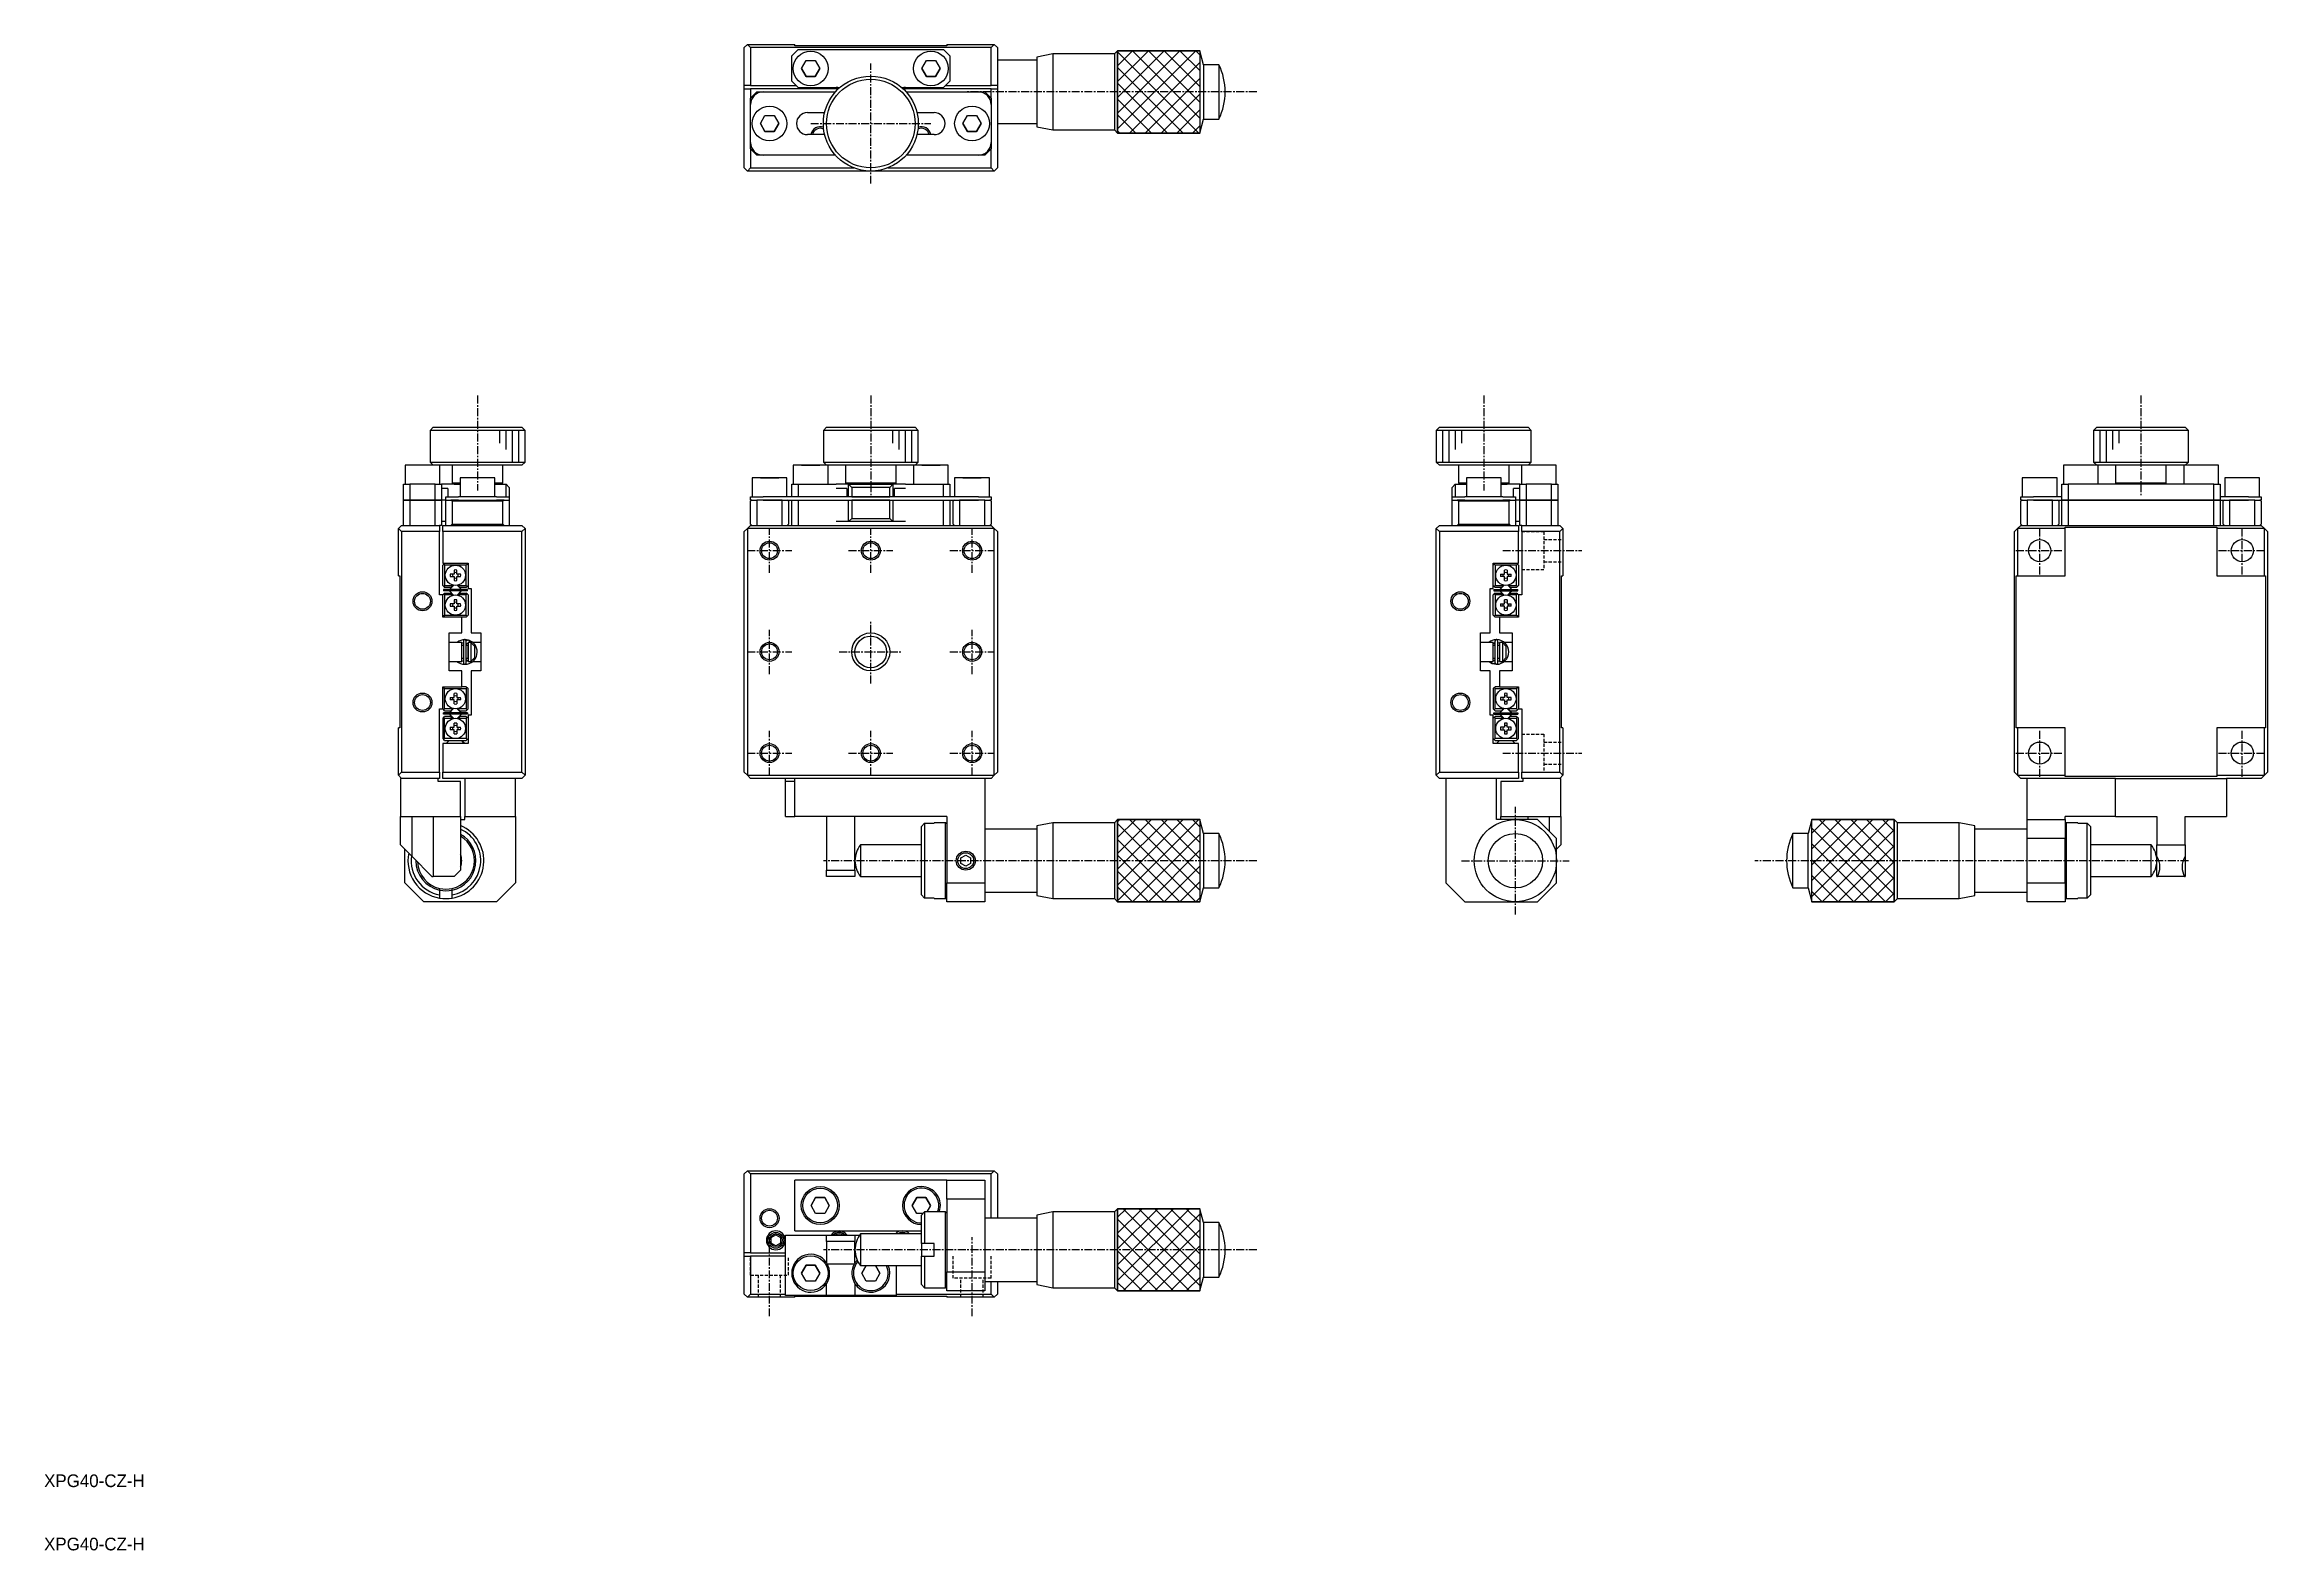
# Model space of a CAD drawing. Extents: x 10 to 361, y 10 to 248.
import ezdxf

# ---------------------------------------------------------------- set-up
doc = ezdxf.new("R2010")
doc.units = 0
doc.linetypes.add('CENTER', pattern=[2, 1.25, -0.25, 0.25, -0.25])
doc.linetypes.add('DASHED', pattern=[0.75, 0.5, -0.25])
doc.layers.get('0').update_dxf_attribs({"linetype": 'CONTINUOUS'})
doc.layers.add('CENTER', color=1, linetype='CENTER')
doc.styles.get("Standard").update_dxf_attribs({"font": 'FGP教科書体NT-M'})

msp = doc.modelspace()

# ---------------------------------------------------------------- texts
at = {"color": 7, "linetype": 'CONTINUOUS'}
for p in [(10, 20), (10, 10)]:
    msp.add_text('XPG40-CZ-H', height=2, dxfattribs=at).set_placement(p)

# ---------------------------------------------------------------- linework, layer by layer
at = {"color": 7, "linetype": 'CONTINUOUS'}
for p, q in [((120.641971, 247.5), (121.141971, 248)), ((120.641971, 241.5), (120.641971, 247.5)), ((121.141971, 248), (121.641971, 247.5)), ((121.141971, 248), (128.641971, 248)), ((121.641971, 247.5), (121.641971, 241.5)), ((159.641971, 247.5), (121.641971, 247.5)), ((129.141971, 247.2), (128.141971, 246.2)), ((128.141971, 242.2), (128.141971, 246.2)), ((128.641971, 247.8), (128.641971, 248)), ((152.641971, 247.8), (128.641971, 247.8)), ((129.141971, 247.2), (152.141971, 247.2)), ((153.141971, 246.2), (152.141971, 247.2)), ((152.641971, 248), (152.641971, 247.8)), ((152.641971, 248), (160.141971, 248)), ((153.141971, 246.2), (153.141971, 242.2)), ((159.641971, 247.5), (160.141971, 248)), ((159.641971, 241.5), (159.641971, 247.5)), ((160.141971, 248), (160.641971, 247.5)), ((160.641971, 247.5), (160.641971, 241.5)), ((169.39197, 246.499996), (166.891971, 245.999997)), ((166.891971, 245.999997), (166.891971, 235.000003)), ((169.39197, 246.499996), (169.39197, 234.500004)), ((179.141975, 246.499996), (169.39197, 246.499996)), ((179.641977, 246.999999), (179.141975, 246.499996)), ((179.141975, 246.499996), (179.141975, 234.500004)), ((179.641977, 246.999999), (192.641978, 246.999999)), ((179.641977, 234.000001), (179.641977, 246.999999)), ((193.231466, 244.8), (192.641978, 246.999999)), ((192.641978, 246.999999), (192.641978, 234.000001)), ((129.698595, 244.2), (130.420283, 245.45)), ((130.420283, 242.95), (129.698595, 244.2)), ((129.698595, 244.2), (130.420283, 242.95)), ((130.420283, 245.45), (131.863659, 245.45)), ((131.863659, 242.95), (130.420283, 242.95)), ((130.420283, 242.95), (131.863659, 242.95)), ((131.863659, 245.45), (132.585346, 244.2)), ((132.585346, 244.2), (131.863659, 242.95)), ((131.863659, 242.95), (132.585346, 244.2)), ((148.698595, 244.2), (149.420283, 245.45)), ((149.420283, 242.95), (148.698595, 244.2)), ((148.698595, 244.2), (149.420283, 242.95)), ((149.420283, 245.45), (150.863659, 245.45)), ((150.863659, 242.95), (149.420283, 242.95)), ((149.420283, 242.95), (150.863659, 242.95)), ((150.863659, 245.45), (151.585346, 244.2)), ((151.585346, 244.2), (150.863659, 242.95)), ((150.863659, 242.95), (151.585346, 244.2)), ((166.891971, 245.5), (160.641971, 245.5)), ((193.231466, 244.8), (193.231466, 236.2)), ((195.641977, 244.8), (193.231466, 244.8)), ((195.641977, 244.8), (195.641977, 236.2)), ((121.641971, 241.5), (120.641971, 241.5)), ((120.641971, 241), (120.641971, 241.5)), ((120.641971, 228.5), (120.641971, 241)), ((120.641971, 241), (121.641971, 241)), ((121.641971, 241.5), (128.841971, 241.5)), ((121.641971, 241), (121.641971, 239.5)), ((135.542951, 241), (121.641971, 241)), ((121.641971, 239.5), (121.841971, 239.7)), ((121.641971, 238.5), (121.641971, 239.5)), ((122.641971, 240.5), (121.841971, 239.7)), ((121.841971, 239.7), (121.841971, 239.37178)), ((122.641971, 240.5), (123.641971, 240.5)), ((123.641971, 240.5), (135.051801, 240.5)), ((128.141971, 242.2), (129.141971, 241.2)), ((129.141971, 241.2), (135.141971, 241.2)), ((159.641971, 241), (145.74099, 241)), ((146.141971, 241.2), (152.141971, 241.2)), ((146.232141, 240.5), (157.641971, 240.5)), ((152.141971, 241.2), (153.141971, 242.2)), ((152.441971, 241.5), (159.641971, 241.5)), ((157.641971, 240.5), (158.641971, 240.5)), ((159.441971, 239.7), (158.641971, 240.5)), ((159.441971, 239.37178), (159.441971, 239.7)), ((159.441971, 239.7), (159.641971, 239.5)), ((160.641971, 241.5), (159.641971, 241.5)), ((159.641971, 241), (160.641971, 241)), ((159.641971, 239.5), (159.641971, 241)), ((159.641971, 239.5), (159.641971, 238.5)), ((160.641971, 241.5), (160.641971, 241)), ((160.641971, 241), (160.641971, 228.5)), ((121.641971, 232.5), (121.641971, 238.5)), ((123.198595, 235.5), (123.920283, 236.75)), ((123.920283, 234.25), (123.198595, 235.5)), ((123.198595, 235.5), (123.920283, 234.25)), ((123.920283, 236.75), (125.363659, 236.75)), ((125.363659, 236.75), (126.085346, 235.5)), ((126.085346, 235.5), (125.363659, 234.25)), ((125.363659, 234.25), (126.085346, 235.5)), ((130.641971, 237.25), (133.348995, 237.25)), ((147.934947, 237.25), (150.641971, 237.25)), ((155.198595, 235.5), (155.920283, 236.75)), ((155.920283, 234.25), (155.198595, 235.5)), ((155.198595, 235.5), (155.920283, 234.25)), ((155.920283, 236.75), (157.363659, 236.75)), ((157.363659, 236.75), (158.085346, 235.5)), ((158.085346, 235.5), (157.363659, 234.25)), ((157.363659, 234.25), (158.085346, 235.5)), ((159.641971, 238.5), (159.641971, 232.5)), ((160.641971, 235.5), (166.891971, 235.5)), ((192.641978, 234.000001), (193.231466, 236.2)), ((193.231466, 236.2), (195.641977, 236.2)), ((121.641971, 231.5), (121.641971, 232.5)), ((125.363659, 234.25), (123.920283, 234.25)), ((123.920283, 234.25), (125.363659, 234.25)), ((133.348995, 233.75), (130.641971, 233.75)), ((150.641971, 233.75), (147.934947, 233.75)), ((157.363659, 234.25), (155.920283, 234.25)), ((155.920283, 234.25), (157.363659, 234.25)), ((159.641971, 232.5), (159.641971, 231.5)), ((166.891971, 235.000003), (169.39197, 234.500004)), ((169.39197, 234.500004), (179.141975, 234.500004)), ((179.141975, 234.500004), (179.641977, 234.000001)), ((192.641978, 234.000001), (179.641977, 234.000001)), ((120.641971, 228.5), (121.141971, 228)), ((121.141971, 228), (121.641971, 228.5)), ((121.841971, 231.3), (121.641971, 231.5)), ((121.641971, 231.5), (121.641971, 228.5)), ((121.641971, 228.5), (137.949388, 228.5)), ((121.841971, 231.62822), (121.841971, 231.3)), ((121.841971, 231.3), (122.641971, 230.5)), ((123.641971, 230.5), (122.641971, 230.5)), ((135.051801, 230.5), (123.641971, 230.5)), ((143.334553, 228.5), (159.641971, 228.5)), ((157.641971, 230.5), (146.232141, 230.5)), ((158.641971, 230.5), (157.641971, 230.5)), ((158.641971, 230.5), (159.441971, 231.3)), ((159.441971, 231.3), (159.441971, 231.62822)), ((159.641971, 231.5), (159.441971, 231.3)), ((159.641971, 228.5), (159.641971, 231.5)), ((159.641971, 228.5), (160.141971, 228)), ((160.141971, 228), (160.641971, 228.5)), ((140.641971, 228), (121.141971, 228)), ((160.141971, 228), (140.641971, 228)), ((71.5, 187.5), (71, 187)), ((86, 187), (71, 187)), ((71, 187), (71, 182)), ((71.5, 187.5), (85.5, 187.5)), ((86, 187), (85.5, 187.5)), ((86, 182), (86, 187)), ((133.641971, 187.5), (133.141971, 187)), ((140.641971, 187), (133.141971, 187)), ((133.141971, 187), (133.141971, 182)), ((133.641971, 187.5), (140.641971, 187.5)), ((140.641971, 187.5), (147.641971, 187.5)), ((148.141971, 187), (140.641971, 187)), ((148.141971, 187), (147.641971, 187.5)), ((148.141971, 182), (148.141971, 187)), ((230.5, 187.5), (230, 187)), ((245, 187), (230, 187)), ((230, 187), (230, 182)), ((230.5, 187.5), (244.5, 187.5)), ((245, 187), (244.5, 187.5)), ((245, 182), (245, 187)), ((334.358029, 187.5), (333.858029, 187)), ((348.858029, 187), (333.858029, 187)), ((333.858029, 187), (333.858029, 182)), ((334.358029, 187.5), (348.358029, 187.5)), ((348.858029, 187), (348.358029, 187.5)), ((348.858029, 182), (348.858029, 187)), ((72.55, 181.5), (67.05, 181.5)), ((67.05, 181.5), (67.05, 178.5)), ((71, 182), (86, 182)), ((71, 182), (71.5, 181.5)), ((85.5, 181.5), (72.55, 181.5)), ((72.55, 178.5), (72.55, 181.5)), ((74.5, 181.5), (74.5, 178.7)), ((81.25, 179.5), (75.75, 179.5)), ((75.75, 179.5), (75.75, 176.5)), ((81.25, 176.5), (81.25, 179.5)), ((82.5, 178.7), (82.5, 181.5)), ((85.5, 181.5), (86, 182)), ((127.391971, 179.5), (121.891971, 179.5)), ((124.641971, 179.5), (121.891971, 179.5)), ((121.891971, 179.5), (121.891971, 176.5)), ((123.198595, 179.5), (123.920283, 179.5)), ((123.920283, 179.5), (123.198595, 179.5)), ((123.920283, 179.5), (125.363659, 179.5)), ((125.363659, 179.5), (123.920283, 179.5)), ((127.391971, 179.5), (124.641971, 179.5)), ((125.363659, 179.5), (126.085346, 179.5)), ((126.085346, 179.5), (125.363659, 179.5)), ((127.391971, 176.5), (127.391971, 179.5)), ((133.641971, 181.5), (128.391971, 181.5)), ((131.141971, 181.5), (128.391971, 181.5)), ((128.391971, 181.5), (128.391971, 178.5)), ((129.698595, 181.5), (130.420283, 181.5)), ((130.420283, 181.5), (129.698595, 181.5)), ((130.420283, 181.5), (131.863659, 181.5)), ((131.863659, 181.5), (130.420283, 181.5)), ((133.641971, 181.5), (131.141971, 181.5)), ((131.863659, 181.5), (132.585346, 181.5)), ((132.585346, 181.5), (131.863659, 181.5)), ((133.141971, 182), (148.141971, 182)), ((133.141971, 182), (133.641971, 181.5)), ((147.641971, 181.5), (133.641971, 181.5)), ((133.891971, 178.5), (133.891971, 181.5)), ((136.641971, 181.5), (136.641971, 178.7)), ((144.641971, 178.7), (144.641971, 181.5)), ((147.391971, 181.5), (147.391971, 178.5)), ((147.641971, 181.5), (148.141971, 182)), ((152.891971, 181.5), (147.641971, 181.5)), ((150.141971, 181.5), (147.641971, 181.5)), ((148.698595, 181.5), (149.420283, 181.5)), ((149.420283, 181.5), (148.698595, 181.5)), ((149.420283, 181.5), (150.863659, 181.5)), ((150.863659, 181.5), (149.420283, 181.5)), ((152.891971, 181.5), (150.141971, 181.5)), ((150.863659, 181.5), (151.585346, 181.5)), ((151.585346, 181.5), (150.863659, 181.5)), ((152.891971, 178.5), (152.891971, 181.5)), ((159.391971, 179.5), (153.891971, 179.5)), ((156.641971, 179.5), (153.891971, 179.5)), ((153.891971, 179.5), (153.891971, 176.5)), ((155.198595, 179.5), (155.920283, 179.5)), ((155.920283, 179.5), (155.198595, 179.5)), ((155.920283, 179.5), (157.363659, 179.5)), ((157.363659, 179.5), (155.920283, 179.5)), ((159.391971, 179.5), (156.641971, 179.5)), ((157.363659, 179.5), (158.085346, 179.5)), ((158.085346, 179.5), (157.363659, 179.5)), ((159.391971, 176.5), (159.391971, 179.5)), ((230, 182), (245, 182)), ((230, 182), (230.5, 181.5)), ((243.45, 181.5), (230.5, 181.5)), ((233.5, 181.5), (233.5, 178.7)), ((240.25, 179.5), (234.75, 179.5)), ((234.75, 179.5), (234.75, 176.5)), ((240.25, 176.5), (240.25, 179.5)), ((241.5, 178.7), (241.5, 181.5)), ((248.95, 181.5), (243.45, 181.5)), ((243.45, 181.5), (243.45, 178.5)), ((244.5, 181.5), (245, 182)), ((248.95, 178.5), (248.95, 181.5)), ((328.108029, 179.5), (322.608029, 179.5)), ((322.608029, 179.5), (322.608029, 176.5)), ((328.108029, 176.5), (328.108029, 179.5)), ((334.608029, 181.5), (329.108029, 181.5)), ((329.108029, 181.5), (329.108029, 178.5)), ((333.858029, 182), (341.358029, 182)), ((333.858029, 182), (334.358029, 181.5)), ((341.358029, 181.5), (334.608029, 181.5)), ((334.608029, 178.5), (334.608029, 181.5)), ((337.358029, 181.5), (337.358029, 178.7)), ((341.358029, 182), (348.858029, 182)), ((348.108029, 181.5), (341.358029, 181.5)), ((345.358029, 178.7), (345.358029, 181.5)), ((353.608029, 181.5), (348.108029, 181.5)), ((348.108029, 181.5), (348.108029, 178.5)), ((348.358029, 181.5), (348.858029, 182)), ((353.608029, 178.5), (353.608029, 181.5)), ((360.108029, 179.5), (354.608029, 179.5)), ((354.608029, 179.5), (354.608029, 176.5)), ((360.108029, 176.5), (360.108029, 179.5)), ((66.8, 176), (66.8, 178.5)), ((66.8, 178.5), (67.8, 178.5)), ((67.8, 176), (66.8, 176)), ((66.8, 172), (66.8, 176)), ((66.8, 176), (67.8, 176)), ((67.8, 178.5), (67.8, 176)), ((71.8, 178.5), (67.8, 178.5)), ((67.8, 176), (71.8, 176)), ((67.8, 176), (67.8, 172)), ((71.8, 176), (67.8, 176)), ((71.8, 176), (71.8, 178.5)), ((71.8, 178.5), (72.8, 178.5)), ((72.8, 176), (71.8, 176)), ((71.8, 172), (71.8, 176)), ((71.8, 176), (72.8, 176)), ((72.8, 178.5), (72.8, 176)), ((74.8, 178.5), (72.8, 178.5)), ((73.8, 177.8), (72.8, 177.8)), ((72.8, 176), (72.8, 172)), ((73.5, 176), (72.8, 176)), ((73.5, 176), (73.5, 176.5)), ((73.5, 176.5), (75.5, 176.5)), ((73.5, 172), (73.5, 176)), ((73.5, 176), (74.3, 176)), ((73.8, 177.8), (73.8, 176.5)), ((74.5, 175.8), (74.3, 176)), ((74.3, 176), (74.62822, 176)), ((74.62822, 176), (74.3, 176)), ((74.5, 178.7), (75.75, 178.7)), ((74.5, 178.7), (74.7, 178.5)), ((74.5, 175.8), (74.5, 172.2)), ((82.5, 175.8), (74.5, 175.8)), ((75.5, 176), (74.62822, 176)), ((74.8, 178.5), (75.75, 178.5)), ((81.5, 176.5), (75.5, 176.5)), ((75.5, 176), (81.5, 176)), ((81.25, 178.7), (82.5, 178.7)), ((81.25, 178.5), (83, 178.5)), ((81.5, 176.5), (83.5, 176.5)), ((82.37178, 176), (81.5, 176)), ((82.3, 178.5), (82.5, 178.7)), ((82.37178, 176), (82.7, 176)), ((82.7, 176), (82.37178, 176)), ((82.7, 176), (82.5, 175.8)), ((82.5, 172.2), (82.5, 175.8)), ((82.7, 176), (83.5, 176)), ((83, 176.5), (83, 178.5)), ((83, 178.5), (83.5, 178)), ((83.5, 178), (83.5, 176.5)), ((83.5, 176.5), (83.5, 176)), ((83.5, 176), (83.5, 172)), ((121.641971, 176), (121.641971, 176.5)), ((121.641971, 176.5), (123.641971, 176.5)), ((121.841971, 176), (121.641971, 175.8)), ((121.841971, 176), (121.641971, 176)), ((121.641971, 172.2), (121.641971, 175.8)), ((121.841971, 176), (122.641971, 176)), ((122.641971, 176), (122.641971, 172)), ((123.641971, 176), (122.641971, 176)), ((123.641971, 176), (122.641971, 176)), ((137.641971, 176.5), (123.641971, 176.5)), ((126.641971, 176), (123.641971, 176)), ((123.641971, 176), (126.641971, 176)), ((126.641971, 172), (126.641971, 176)), ((126.641971, 176), (137.641971, 176)), ((127.641971, 175.8), (127.441971, 176)), ((127.641971, 175.8), (127.641971, 172.2)), ((128.141971, 176.5), (128.141971, 178.5)), ((128.141971, 178.5), (129.141971, 178.5)), ((128.141971, 172), (128.141971, 176)), ((129.141971, 178.5), (129.141971, 176.5)), ((129.141971, 178.5), (135.141971, 178.5)), ((129.141971, 176), (129.141971, 172)), ((136.841971, 178.5), (135.141971, 178.5)), ((136.874022, 177.8), (135.141971, 177.8)), ((136.641971, 178.7), (144.641971, 178.7)), ((136.641971, 178.7), (136.841971, 178.5)), ((137.141971, 178.5), (136.841971, 178.5)), ((136.874022, 177.8), (136.874022, 176.5)), ((137.141971, 176.5), (137.141971, 178.5)), ((137.141971, 178.5), (137.641971, 178)), ((137.141971, 178.5), (144.141971, 178.5)), ((137.141971, 172.6), (137.141971, 176)), ((137.641971, 178), (137.641971, 176.5)), ((143.641971, 178), (137.641971, 178)), ((137.641971, 176.5), (143.641971, 176.5)), ((143.641971, 176.5), (137.641971, 176.5)), ((137.641971, 176), (137.641971, 173.1)), ((143.641971, 176), (137.641971, 176)), ((137.641971, 176), (143.641971, 176)), ((144.141971, 178.5), (143.641971, 178)), ((143.641971, 176.5), (143.641971, 178)), ((157.641971, 176.5), (143.641971, 176.5)), ((143.641971, 173.1), (143.641971, 176)), ((143.641971, 176), (154.641971, 176)), ((144.441971, 178.5), (144.141971, 178.5)), ((144.141971, 178.5), (144.141971, 176.5)), ((144.141971, 176), (144.141971, 172.6)), ((146.141971, 177.8), (144.40992, 177.8)), ((144.40992, 176.5), (144.40992, 177.8)), ((144.441971, 178.5), (144.641971, 178.7)), ((146.141971, 178.5), (144.441971, 178.5)), ((146.141971, 178.5), (152.141971, 178.5)), ((152.141971, 176.5), (152.141971, 178.5)), ((152.141971, 178.5), (153.141971, 178.5)), ((152.141971, 172), (152.141971, 176)), ((153.141971, 178.5), (153.141971, 176.5)), ((153.141971, 176), (153.141971, 172)), ((153.841971, 176), (153.641971, 175.8)), ((153.641971, 172.2), (153.641971, 175.8)), ((154.641971, 176), (154.641971, 172)), ((157.641971, 176), (154.641971, 176)), ((154.641971, 176), (157.641971, 176)), ((157.641971, 176.5), (159.641971, 176.5)), ((158.641971, 176), (157.641971, 176)), ((158.641971, 176), (157.641971, 176)), ((158.641971, 172), (158.641971, 176)), ((158.641971, 176), (159.441971, 176)), ((159.641971, 175.8), (159.441971, 176)), ((159.641971, 176), (159.441971, 176)), ((159.641971, 176.5), (159.641971, 176)), ((159.641971, 175.8), (159.641971, 172.2)), ((233, 178.5), (232.5, 178)), ((232.5, 176.5), (232.5, 178)), ((232.5, 176), (232.5, 176.5)), ((232.5, 176.5), (234.5, 176.5)), ((232.5, 172), (232.5, 176)), ((232.5, 176), (233.3, 176)), ((233, 178.5), (233, 176.5)), ((233, 178.5), (234.75, 178.5)), ((233.5, 175.8), (233.3, 176)), ((233.3, 176), (233.62822, 176)), ((233.62822, 176), (233.3, 176)), ((233.5, 178.7), (234.75, 178.7)), ((233.5, 178.7), (233.7, 178.5)), ((241.5, 175.8), (233.5, 175.8)), ((233.5, 175.8), (233.5, 172.2)), ((234.5, 176), (233.62822, 176)), ((240.5, 176.5), (234.5, 176.5)), ((234.5, 176), (240.5, 176)), ((240.25, 178.7), (241.5, 178.7)), ((240.25, 178.5), (241.2, 178.5)), ((240.5, 176.5), (242.5, 176.5)), ((241.37178, 176), (240.5, 176)), ((243.2, 178.5), (241.2, 178.5)), ((241.3, 178.5), (241.5, 178.7)), ((241.37178, 176), (241.7, 176)), ((241.7, 176), (241.37178, 176)), ((241.7, 176), (241.5, 175.8)), ((241.5, 172.2), (241.5, 175.8)), ((241.7, 176), (242.5, 176)), ((242.2, 176.5), (242.2, 177.8)), ((243.2, 177.8), (242.2, 177.8)), ((242.5, 176.5), (242.5, 176)), ((242.5, 176), (242.5, 172)), ((243.2, 176), (242.5, 176)), ((243.2, 176), (243.2, 178.5)), ((243.2, 178.5), (244.2, 178.5)), ((244.2, 176), (243.2, 176)), ((243.2, 172), (243.2, 176)), ((243.2, 176), (244.2, 176)), ((244.2, 178.5), (244.2, 176)), ((248.2, 178.5), (244.2, 178.5)), ((244.2, 176), (248.2, 176)), ((244.2, 176), (244.2, 172)), ((248.2, 176), (244.2, 176)), ((248.2, 176), (248.2, 178.5)), ((248.2, 178.5), (249.2, 178.5)), ((249.2, 176), (248.2, 176)), ((248.2, 172), (248.2, 176)), ((248.2, 176), (249.2, 176)), ((249.2, 178.5), (249.2, 176)), ((249.2, 176), (249.2, 172)), ((322.358029, 176), (322.358029, 176.5)), ((322.358029, 176.5), (324.358029, 176.5)), ((322.558029, 176), (322.358029, 175.8)), ((322.558029, 176), (322.358029, 176)), ((322.358029, 172.2), (322.358029, 175.8)), ((322.558029, 176), (323.358029, 176)), ((323.358029, 176), (323.358029, 172)), ((324.358029, 176), (323.358029, 176)), ((324.358029, 176), (323.358029, 176)), ((328.858029, 176.5), (324.358029, 176.5)), ((327.358029, 176), (324.358029, 176)), ((324.358029, 176), (327.358029, 176)), ((327.358029, 172), (327.358029, 176)), ((327.358029, 176), (328.858029, 176)), ((328.358029, 175.8), (328.158029, 176)), ((328.358029, 175.8), (328.358029, 172.2)), ((328.858029, 176), (328.858029, 178.5)), ((328.858029, 178.5), (329.858029, 178.5)), ((329.858029, 176), (328.858029, 176)), ((328.858029, 172), (328.858029, 176)), ((328.858029, 176), (329.858029, 176)), ((329.858029, 178.5), (329.858029, 176)), ((352.858029, 178.5), (329.858029, 178.5)), ((329.858029, 176), (352.858029, 176)), ((329.858029, 176), (329.858029, 172)), ((352.858029, 176), (329.858029, 176)), ((337.358029, 178.7), (341.358029, 178.7)), ((337.358029, 178.7), (337.558029, 178.5)), ((341.358029, 178.7), (345.358029, 178.7)), ((345.158029, 178.5), (345.358029, 178.7)), ((352.858029, 176), (352.858029, 178.5)), ((352.858029, 178.5), (353.858029, 178.5)), ((353.858029, 176), (352.858029, 176)), ((352.858029, 172), (352.858029, 176)), ((352.858029, 176), (353.858029, 176)), ((353.858029, 178.5), (353.858029, 176)), ((358.358029, 176.5), (353.858029, 176.5)), ((353.858029, 176), (353.858029, 172)), ((353.858029, 176), (355.358029, 176)), ((354.558029, 176), (354.358029, 175.8)), ((354.358029, 172.2), (354.358029, 175.8)), ((358.358029, 176), (355.358029, 176)), ((355.358029, 176), (355.358029, 172)), ((355.358029, 176), (358.358029, 176)), ((358.358029, 176.5), (360.358029, 176.5)), ((359.358029, 176), (358.358029, 176)), ((359.358029, 176), (358.358029, 176)), ((359.358029, 172), (359.358029, 176)), ((359.358029, 176), (360.158029, 176)), ((360.358029, 175.8), (360.158029, 176)), ((360.358029, 176), (360.158029, 176)), ((360.358029, 176.5), (360.358029, 176)), ((360.358029, 175.8), (360.358029, 172.2)), ((73.5, 172.6), (72.8, 172.6)), ((74.3, 172), (74.5, 172.2)), ((74.5, 172.2), (82.5, 172.2)), ((82.5, 172.2), (82.7, 172)), ((121.641971, 172.2), (121.841971, 172)), ((127.441971, 172), (127.641971, 172.2)), ((137.141971, 172.6), (135.141971, 172.6)), ((137.641971, 173.1), (137.141971, 172.6)), ((144.141971, 172.6), (137.141971, 172.6)), ((137.641971, 173.1), (143.641971, 173.1)), ((143.641971, 173.1), (144.141971, 172.6)), ((146.141971, 172.6), (144.141971, 172.6)), ((153.641971, 172.2), (153.841971, 172)), ((159.441971, 172), (159.641971, 172.2)), ((233.3, 172), (233.5, 172.2)), ((233.5, 172.2), (241.5, 172.2)), ((241.5, 172.2), (241.7, 172)), ((243.2, 172.6), (242.5, 172.6)), ((322.358029, 172.2), (322.558029, 172)), ((328.158029, 172), (328.358029, 172.2)), ((354.358029, 172.2), (354.558029, 172)), ((360.158029, 172), (360.358029, 172.2)), ((66, 171.5), (66.5, 172)), ((66, 164), (66, 171.5)), ((66.5, 171), (66, 171.5)), ((66.5, 172), (72.5, 172)), ((66.5, 171), (66.5, 133)), ((72.5, 171), (66.5, 171)), ((72.8, 172), (72.5, 172)), ((72.5, 172), (72.5, 171)), ((72.5, 161), (72.5, 171)), ((73, 171), (73, 172)), ((73, 172), (85.5, 172)), ((73, 171), (73, 166)), ((85.5, 171), (73, 171)), ((86, 171.5), (85.5, 172)), ((85.5, 171), (86, 171.5)), ((85.5, 133), (85.5, 171)), ((86, 171.5), (86, 132.5)), ((120.641971, 171), (121.141971, 171.5)), ((120.641971, 133), (120.641971, 171)), ((121.141971, 171.5), (121.641971, 172)), ((121.141971, 171.5), (121.141971, 132.5)), ((160.141971, 171.5), (121.141971, 171.5)), ((121.641971, 172), (159.641971, 172)), ((159.641971, 172), (160.141971, 171.5)), ((160.141971, 132.5), (160.141971, 171.5)), ((160.141971, 171.5), (160.641971, 171)), ((160.641971, 171), (160.641971, 133)), ((230.5, 172), (230, 171.5)), ((230, 132.5), (230, 171.5)), ((230, 171.5), (230.5, 171)), ((230.5, 172), (243, 172)), ((230.5, 171), (230.5, 133)), ((243, 171), (230.5, 171)), ((243, 172), (243, 171)), ((243, 166), (243, 171)), ((243.5, 172), (243.2, 172)), ((243.5, 171), (243.5, 172)), ((243.5, 172), (249.5, 172)), ((243.5, 171), (243.5, 161)), ((249.5, 171), (243.5, 171)), ((249.5, 172), (250, 171.5)), ((250, 171.5), (249.5, 171)), ((249.5, 133), (249.5, 171)), ((250, 171.5), (250, 164)), ((321.858029, 171.5), (321.358029, 171)), ((321.358029, 133), (321.358029, 171)), ((322.358029, 172), (321.858029, 171.5)), ((321.858029, 171.5), (321.858029, 164)), ((329.358029, 171.5), (321.858029, 171.5)), ((322.358029, 172), (360.358029, 172)), ((329.358029, 171.7), (353.358029, 171.7)), ((329.358029, 171.5), (329.358029, 171.7)), ((329.358029, 164), (329.358029, 171.5)), ((353.358029, 171.7), (353.358029, 171.5)), ((360.858029, 171.5), (353.358029, 171.5)), ((353.358029, 171.5), (353.358029, 164)), ((360.858029, 171.5), (360.358029, 172)), ((360.858029, 164), (360.858029, 171.5)), ((361.358029, 171), (360.858029, 171.5)), ((361.358029, 171), (361.358029, 133)), ((73, 166), (77, 166)), ((73, 165.7), (73.15, 165.85)), ((73, 162.5), (73, 165.7)), ((73.3, 166), (73.15, 165.85)), ((73.15, 165.85), (73.3, 165.7)), ((73.3, 165.7), (73.3, 162.5)), ((75, 165.7), (73.3, 165.7)), ((76.7, 165.7), (75, 165.7)), ((76.85, 165.85), (76.7, 166)), ((76.7, 165.7), (76.85, 165.85)), ((76.7, 162.5), (76.7, 165.7)), ((76.85, 165.85), (77, 165.7)), ((77, 166), (77, 162)), ((239, 162), (239, 166)), ((239, 166), (243, 166)), ((239, 165.7), (239.15, 165.85)), ((239.3, 166), (239.15, 165.85)), ((239.15, 165.85), (239.3, 165.7)), ((239.3, 165.7), (239.3, 162.5)), ((241, 165.7), (239.3, 165.7)), ((242.7, 165.7), (241, 165.7)), ((242.85, 165.85), (242.7, 166)), ((242.7, 165.7), (242.85, 165.85)), ((242.7, 162.5), (242.7, 165.7)), ((242.85, 165.85), (243, 165.7)), ((243, 165.7), (243, 162.5)), ((66, 164), (66.2, 164)), ((66.2, 164), (66.2, 140)), ((73.15, 162.35), (73, 162.5)), ((73.1, 161.85), (73.1, 161.65)), ((76.9, 161.85), (73.1, 161.85)), ((76.9, 161.65), (73.1, 161.65)), ((73.3, 162.5), (73.15, 162.35)), ((73.15, 162.35), (73.3, 162.2)), ((73.3, 162.5), (74.600951, 162.5)), ((74.300951, 162.2), (73.3, 162.2)), ((74.714938, 162.525599), (74.098439, 161.909099)), ((74.098439, 161.873744), (74.487348, 162.262652)), ((74.8, 164.3), (74.173864, 164.3)), ((74.173864, 163.9), (74.8, 163.9)), ((74.300951, 162.2), (74.600951, 162.5)), ((74.487348, 162.262652), (74.745126, 162.520431)), ((74.600951, 162.5), (74.641607, 162.540656)), ((74.8, 164.926136), (74.8, 164.3)), ((74.8, 163.9), (74.8, 163.273864)), ((75.2, 164.3), (75.2, 164.926136)), ((75.826136, 164.3), (75.2, 164.3)), ((75.2, 163.273864), (75.2, 163.9)), ((75.2, 163.9), (75.826136, 163.9)), ((75.901561, 161.626256), (75.254874, 160.979569)), ((75.901561, 161.909099), (75.285062, 162.525599)), ((75.358393, 162.540656), (75.399049, 162.5)), ((75.399049, 162.5), (76.7, 162.5)), ((75.399049, 162.5), (75.699049, 162.2)), ((76.7, 162.2), (75.699049, 162.2)), ((76.85, 162.35), (76.7, 162.5)), ((76.7, 162.2), (76.85, 162.35)), ((77, 162.5), (76.85, 162.35)), ((76.9, 161.65), (76.9, 161.85)), ((77, 162), (77.5, 162)), ((77.5, 162), (77.5, 155)), ((238.5, 162), (239, 162)), ((238.5, 155), (238.5, 162)), ((239.15, 162.35), (239, 162.5)), ((239.1, 161.85), (239.1, 161.65)), ((239.1, 161.85), (242.9, 161.85)), ((239.1, 161.65), (242.9, 161.65)), ((239.3, 162.5), (239.15, 162.35)), ((239.15, 162.35), (239.3, 162.2)), ((239.3, 162.5), (240.600951, 162.5)), ((240.300951, 162.2), (239.3, 162.2)), ((240.714938, 162.525599), (240.098439, 161.909099)), ((240.098439, 161.873744), (240.487348, 162.262652)), ((240.173864, 164.3), (240.8, 164.3)), ((240.8, 163.9), (240.173864, 163.9)), ((240.300951, 162.2), (240.600951, 162.5)), ((240.487348, 162.262652), (240.745126, 162.520431)), ((240.600951, 162.5), (240.641607, 162.540656)), ((240.8, 164.3), (240.8, 164.926136)), ((240.8, 163.273864), (240.8, 163.9)), ((241.2, 164.926136), (241.2, 164.3)), ((241.2, 164.3), (241.826136, 164.3)), ((241.2, 163.9), (241.2, 163.273864)), ((241.826136, 163.9), (241.2, 163.9)), ((241.901561, 161.626256), (241.254874, 160.979569)), ((241.901561, 161.909099), (241.285062, 162.525599)), ((241.358393, 162.540656), (241.399049, 162.5)), ((241.399049, 162.5), (241.699049, 162.2)), ((241.399049, 162.5), (242.7, 162.5)), ((242.7, 162.2), (241.699049, 162.2)), ((242.85, 162.35), (242.7, 162.5)), ((242.7, 162.2), (242.85, 162.35)), ((243, 162.5), (242.85, 162.35)), ((242.9, 161.65), (242.9, 161.85)), ((249.8, 164), (250, 164)), ((249.8, 140), (249.8, 164)), ((321.658029, 140), (321.658029, 164)), ((321.658029, 164), (321.858029, 164)), ((321.858029, 164), (329.358029, 164)), ((353.358029, 164), (360.858029, 164)), ((360.858029, 164), (361.058029, 164)), ((361.058029, 164), (361.058029, 140)), ((73, 161), (72.5, 161)), ((73, 161), (73.15, 161.15)), ((73, 157.5), (73, 161)), ((73.3, 161.3), (73.15, 161.15)), ((73.15, 161.15), (73.3, 161)), ((73.3, 161.3), (74.300951, 161.3)), ((73.3, 161), (73.3, 157.8)), ((74.600951, 161), (73.3, 161)), ((74.098439, 161.590901), (74.714938, 160.974401)), ((74.8, 159.6), (74.173864, 159.6)), ((74.173864, 159.2), (74.8, 159.2)), ((74.600951, 161), (74.300951, 161.3)), ((74.641607, 160.959344), (74.600951, 161)), ((74.8, 160.226136), (74.8, 159.6)), ((74.8, 159.2), (74.8, 158.573864)), ((75.2, 159.6), (75.2, 160.226136)), ((75.826136, 159.6), (75.2, 159.6)), ((75.2, 158.573864), (75.2, 159.2)), ((75.2, 159.2), (75.826136, 159.2)), ((75.285062, 160.974401), (75.901561, 161.590901)), ((75.399049, 161), (75.358393, 160.959344)), ((75.699049, 161.3), (75.399049, 161)), ((76.7, 161), (75.399049, 161)), ((75.699049, 161.3), (76.7, 161.3)), ((76.85, 161.15), (76.7, 161.3)), ((76.7, 161), (76.85, 161.15)), ((76.7, 157.8), (76.7, 161)), ((76.85, 161.15), (77, 161)), ((77, 161), (77, 157.8)), ((239, 161), (239.15, 161.15)), ((239, 157.8), (239, 161)), ((239.3, 161.3), (239.15, 161.15)), ((239.15, 161.15), (239.3, 161)), ((239.3, 161.3), (240.300951, 161.3)), ((239.3, 161), (239.3, 157.8)), ((240.600951, 161), (239.3, 161)), ((240.098439, 161.590901), (240.714938, 160.974401)), ((240.173864, 159.6), (240.8, 159.6)), ((240.8, 159.2), (240.173864, 159.2)), ((240.600951, 161), (240.300951, 161.3)), ((240.641607, 160.959344), (240.600951, 161)), ((240.8, 159.6), (240.8, 160.226136)), ((240.8, 158.573864), (240.8, 159.2)), ((241.2, 160.226136), (241.2, 159.6)), ((241.2, 159.6), (241.826136, 159.6)), ((241.826136, 159.2), (241.2, 159.2)), ((241.2, 159.2), (241.2, 158.573864)), ((241.285062, 160.974401), (241.901561, 161.590901)), ((241.399049, 161), (241.358393, 160.959344)), ((241.699049, 161.3), (241.399049, 161)), ((242.7, 161), (241.399049, 161)), ((241.699049, 161.3), (242.7, 161.3)), ((242.85, 161.15), (242.7, 161.3)), ((242.7, 161), (242.85, 161.15)), ((242.7, 157.8), (242.7, 161)), ((242.85, 161.15), (243, 161)), ((243, 161), (243, 157.5)), ((243.5, 161), (243, 161)), ((73.15, 157.65), (73, 157.8)), ((76, 157.5), (73, 157.5)), ((73.3, 157.8), (73.15, 157.65)), ((73.15, 157.65), (73.3, 157.5)), ((73.3, 157.8), (75, 157.8)), ((74, 155), (76, 155)), ((74, 153.075), (74, 155)), ((75, 157.8), (76.7, 157.8)), ((76.7, 157.5), (76, 157.5)), ((76, 155), (76, 157.5)), ((76.85, 157.65), (76.7, 157.8)), ((76.7, 157.5), (76.85, 157.65)), ((77, 157.8), (76.85, 157.65)), ((77.5, 155), (79, 155)), ((79, 155), (79, 149)), ((237, 149), (237, 155)), ((237, 155), (238.5, 155)), ((239.15, 157.65), (239, 157.8)), ((239.3, 157.8), (239.15, 157.65)), ((239.15, 157.65), (239.3, 157.5)), ((239.3, 157.8), (241, 157.8)), ((240, 157.5), (239.3, 157.5)), ((240, 157.5), (240, 155)), ((243, 157.5), (240, 157.5)), ((240, 155), (242, 155)), ((241, 157.8), (242.7, 157.8)), ((242, 155), (242, 153.075)), ((242.85, 157.65), (242.7, 157.8)), ((242.7, 157.5), (242.85, 157.65)), ((243, 157.8), (242.85, 157.65)), ((76, 153.5), (74, 153.5)), ((74, 150.925), (74, 153.075)), ((75.999964, 153.400838), (76.271101, 153.468498)), ((76, 150.5), (76, 153.5)), ((76.271159, 153), (76, 153)), ((76.271159, 153.709344), (76.271159, 150.259344)), ((77.219463, 153.793811), (76.525872, 153.932791)), ((76.722297, 153.778548), (76.711541, 153.774085)), ((76.721159, 150.259344), (76.721159, 153.709344)), ((76.721159, 153.105838), (76.721457, 153.118598)), ((77, 153), (76.721159, 153)), ((76.721457, 153.118598), (76.7224, 153.132035)), ((76.755749, 153.791149), (76.722297, 153.778548)), ((76.7224, 153.132035), (76.723987, 153.14541)), ((76.723987, 153.14541), (76.726214, 153.158691)), ((76.726214, 153.158691), (76.729077, 153.171849)), ((76.729077, 153.171849), (76.732569, 153.184853)), ((76.732569, 153.184853), (76.736683, 153.197673)), ((76.736683, 153.197673), (76.741411, 153.210281)), ((76.741411, 153.210281), (76.746744, 153.222646)), ((76.746744, 153.222646), (76.752669, 153.234739)), ((76.752669, 153.234739), (76.759176, 153.246533)), ((76.789776, 153.802061), (76.755749, 153.791149)), ((76.759176, 153.246533), (76.76625, 153.257998)), ((76.76625, 153.257998), (76.773878, 153.269107)), ((76.773878, 153.269107), (76.782043, 153.279833)), ((76.782043, 153.279833), (76.790728, 153.290148)), ((76.824294, 153.811258), (76.789776, 153.802061)), ((76.790728, 153.290148), (76.799914, 153.300027)), ((76.799914, 153.300027), (76.809583, 153.309445)), ((76.809583, 153.309445), (76.819712, 153.318376)), ((76.819712, 153.318376), (76.83028, 153.326796)), ((76.859219, 153.818718), (76.824294, 153.811258)), ((76.83028, 153.326796), (76.841262, 153.334682)), ((76.841262, 153.334682), (76.852633, 153.342013)), ((76.852633, 153.342013), (76.864366, 153.348766)), ((76.894466, 153.824423), (76.859219, 153.818718)), ((76.864366, 153.348766), (76.876434, 153.354922)), ((76.876434, 153.354922), (76.888807, 153.360463)), ((76.888807, 153.360463), (76.901455, 153.365372)), ((76.929949, 153.82836), (76.894466, 153.824423)), ((76.901455, 153.365372), (76.914346, 153.369632)), ((76.914346, 153.369632), (76.927446, 153.37323)), ((76.927446, 153.37323), (76.940723, 153.376154)), ((76.965581, 153.830518), (76.929949, 153.82836)), ((76.940723, 153.376154), (76.954139, 153.378394)), ((76.954139, 153.378394), (76.967661, 153.379941)), ((77.001276, 153.830893), (76.965581, 153.830518)), ((76.967661, 153.379941), (76.981251, 153.380791)), ((76.981251, 153.380791), (76.994871, 153.380938)), ((76.994871, 153.380938), (77.000003, 153.380812)), ((77, 153.5), (77, 153)), ((77, 153.5), (77, 150.5)), ((77.5, 153.5), (77, 153.5)), ((77, 151), (77, 153)), ((77, 153), (77, 151)), ((77.036947, 153.829483), (77.001276, 153.830893)), ((77.072506, 153.826292), (77.036947, 153.829483)), ((77.107867, 153.821326), (77.072506, 153.826292)), ((77.142944, 153.814598), (77.107867, 153.821326)), ((77.177651, 153.806122), (77.142944, 153.814598)), ((77.211902, 153.79592), (77.177651, 153.806122)), ((77.191215, 153.5), (77.198903, 153.516228)), ((77.198903, 153.516228), (77.206512, 153.532782)), ((77.205803, 153.506616), (77.202652, 153.499996)), ((77.285716, 153.766047), (77.205803, 153.506616)), ((77.206512, 153.532782), (77.213989, 153.549551)), ((77.245612, 153.784015), (77.211902, 153.79592)), ((77.213989, 153.549551), (77.221286, 153.566424)), ((77.221286, 153.566424), (77.228353, 153.583287)), ((77.228353, 153.583287), (77.235143, 153.600027)), ((77.235143, 153.600027), (77.241611, 153.616534)), ((77.241611, 153.616534), (77.247714, 153.632697)), ((77.276965, 153.771197), (77.245612, 153.784015)), ((77.247714, 153.632697), (77.25341, 153.648407)), ((77.25341, 153.648407), (77.258663, 153.663561)), ((77.258663, 153.663561), (77.263436, 153.678056)), ((77.263436, 153.678056), (77.267698, 153.691796)), ((77.267698, 153.691796), (77.271421, 153.704689)), ((77.271421, 153.704689), (77.274579, 153.716649)), ((77.274579, 153.716649), (77.277151, 153.727596)), ((77.277791, 153.770721), (77.276965, 153.771197)), ((77.277151, 153.727596), (77.279121, 153.737457)), ((77.279968, 153.767653), (77.277791, 153.770721)), ((77.279121, 153.737457), (77.280475, 153.746167)), ((77.309735, 153.755161), (77.279765, 153.768599)), ((77.280772, 153.764842), (77.279968, 153.767653)), ((77.280475, 153.746167), (77.281204, 153.753666)), ((77.281303, 153.759905), (77.280772, 153.764842)), ((77.281204, 153.753666), (77.281303, 153.759905)), ((77.5, 153.442001), (77.5, 153.5)), ((77.5, 150.550753), (77.5, 153.442001)), ((77.5, 153.442001), (78, 152.912855)), ((78, 151.0799), (77.5, 150.550753)), ((77.720141, 153.5), (77.720028, 153.5)), ((77.72055, 153.5), (77.720434, 153.5)), ((79, 153.5), (77.72071, 153.5)), ((78, 152.9201), (78, 152.912855)), ((78, 152.912855), (78, 151.0799)), ((239, 153.5), (237, 153.5)), ((238.723345, 153.770013), (238.710233, 153.764223)), ((238.722209, 153.770721), (238.723035, 153.771197)), ((238.769286, 153.789511), (238.723035, 153.771197)), ((238.723035, 153.771197), (238.724757, 153.771568)), ((238.727475, 153.77109), (238.724757, 153.771568)), ((238.724757, 153.771568), (238.725148, 153.770653)), ((238.772448, 153.790629), (238.769286, 153.789511)), ((238.774491, 153.791342), (238.772448, 153.790629)), ((238.779545, 153.793078), (238.774491, 153.791342)), ((238.782601, 153.794107), (238.779545, 153.793078)), ((238.783954, 153.794558), (238.782601, 153.794107)), ((238.786006, 153.795236), (238.783954, 153.794558)), ((238.999962, 153.398124), (239.278805, 153.468542)), ((238.999998, 153.380812), (239.009371, 153.380968)), ((239, 150.5), (239, 153.5)), ((239.278841, 153), (239, 153)), ((239.009371, 153.380968), (239.022995, 153.380601)), ((239.022995, 153.380601), (239.036584, 153.379531)), ((239.036584, 153.379531), (239.0501, 153.377762)), ((239.0501, 153.377762), (239.063507, 153.3753)), ((239.063507, 153.3753), (239.076768, 153.372151)), ((239.076768, 153.372151), (239.089847, 153.368326)), ((239.089847, 153.368326), (239.10271, 153.363837)), ((239.10271, 153.363837), (239.115321, 153.358698)), ((239.115321, 153.358698), (239.12765, 153.352925)), ((239.12765, 153.352925), (239.139663, 153.346535)), ((239.139663, 153.346535), (239.151331, 153.339549)), ((239.151331, 153.339549), (239.162626, 153.331986)), ((239.162626, 153.331986), (239.173519, 153.323868)), ((239.173519, 153.323868), (239.183985, 153.315219)), ((239.183985, 153.315219), (239.193999, 153.306064)), ((239.193999, 153.306064), (239.20354, 153.296426)), ((239.20354, 153.296426), (239.212586, 153.286333)), ((239.212586, 153.286333), (239.221116, 153.275811)), ((239.221116, 153.275811), (239.229114, 153.264888)), ((239.229114, 153.264888), (239.236561, 153.253591)), ((239.236561, 153.253591), (239.243442, 153.241949)), ((239.243442, 153.241949), (239.249744, 153.229991)), ((239.249744, 153.229991), (239.255455, 153.217745)), ((239.255455, 153.217745), (239.260561, 153.205243)), ((239.260561, 153.205243), (239.265055, 153.192513)), ((239.265055, 153.192513), (239.268926, 153.179586)), ((239.268926, 153.179586), (239.272169, 153.166492)), ((239.272169, 153.166492), (239.274776, 153.153261)), ((239.274776, 153.153261), (239.276743, 153.139924)), ((239.276743, 153.139924), (239.278066, 153.126511)), ((239.278066, 153.126511), (239.278744, 153.113054)), ((239.278744, 153.113054), (239.278841, 153.105838)), ((239.278841, 153.709344), (239.278841, 150.259344)), ((239.728841, 150.259344), (239.728841, 153.709344)), ((240, 153), (239.728841, 153)), ((239.728896, 153.468267), (240.000145, 153.401015)), ((240, 153.5), (240, 150.5)), ((240.5, 153.5), (240, 153.5)), ((240, 153.400894), (240, 153)), ((240.5, 153.445683), (240.5, 153.5)), ((240.5, 150.554317), (240.5, 153.445683)), ((240.5, 153.445683), (241, 152.916515)), ((241, 151.083485), (240.5, 150.554317)), ((240.727846, 153.5), (240.727745, 153.5)), ((240.728317, 153.5), (240.728162, 153.5)), ((242, 153.5), (240.728626, 153.5)), ((241, 152.916515), (241, 151.083485)), ((242, 153.075), (242, 150.925)), ((74, 149), (74, 150.925)), ((74, 150.5), (76, 150.5)), ((76, 149), (74, 149)), ((76.271104, 150.500422), (75.999856, 150.567673)), ((76, 151), (76.271159, 151)), ((76, 146.5), (76, 149)), ((76.721159, 151), (77, 151)), ((76.721256, 150.855635), (76.721159, 150.862851)), ((77.000039, 150.570567), (76.721196, 150.500147)), ((76.721934, 150.842177), (76.721256, 150.855635)), ((76.723257, 150.828765), (76.721934, 150.842177)), ((76.725224, 150.815428), (76.723257, 150.828765)), ((76.727831, 150.802197), (76.725224, 150.815428)), ((76.731074, 150.789103), (76.727831, 150.802197)), ((76.734945, 150.776175), (76.731074, 150.789103)), ((76.739439, 150.763446), (76.734945, 150.776175)), ((76.744545, 150.750943), (76.739439, 150.763446)), ((76.750256, 150.738698), (76.744545, 150.750943)), ((76.756558, 150.72674), (76.750256, 150.738698)), ((76.763439, 150.715098), (76.756558, 150.72674)), ((76.770886, 150.703801), (76.763439, 150.715098)), ((76.778884, 150.692878), (76.770886, 150.703801)), ((76.787414, 150.682356), (76.778884, 150.692878)), ((76.79646, 150.672263), (76.787414, 150.682356)), ((76.806001, 150.662625), (76.79646, 150.672263)), ((76.816015, 150.65347), (76.806001, 150.662625)), ((76.826481, 150.644821), (76.816015, 150.65347)), ((76.837374, 150.636703), (76.826481, 150.644821)), ((76.848669, 150.62914), (76.837374, 150.636703)), ((76.860337, 150.622154), (76.848669, 150.62914)), ((76.87235, 150.615764), (76.860337, 150.622154)), ((76.884679, 150.609991), (76.87235, 150.615764)), ((76.89729, 150.604852), (76.884679, 150.609991)), ((76.910153, 150.600363), (76.89729, 150.604852)), ((76.923232, 150.596538), (76.910153, 150.600363)), ((76.936493, 150.593389), (76.923232, 150.596538)), ((76.9499, 150.590926), (76.936493, 150.593389)), ((76.963416, 150.589158), (76.9499, 150.590926)), ((76.977005, 150.588088), (76.963416, 150.589158)), ((76.990629, 150.587721), (76.977005, 150.588088)), ((77.000002, 150.587877), (76.990629, 150.587721)), ((77, 151), (77, 150.500062)), ((77, 150.5), (77.5, 150.5)), ((77.215235, 150.173862), (77.276965, 150.197492)), ((77.2764, 150.198564), (77.289553, 150.20437)), ((77.281119, 150.201874), (77.285462, 150.202552)), ((77.5, 150.5), (77.5, 150.550753)), ((77.5, 149), (77.5, 142)), ((79, 149), (77.5, 149)), ((77.758456, 150.5), (79, 150.5)), ((237, 150.5), (239, 150.5)), ((238.5, 149), (237, 149)), ((238.24177, 150.499797), (238.7236, 150.198564)), ((238.5, 142), (238.5, 149)), ((238.690539, 150.213401), (238.71475, 150.202503)), ((238.714538, 150.202552), (238.813764, 150.500013)), ((238.71475, 150.202503), (239.474143, 150.035897)), ((238.718678, 150.209381), (238.718866, 150.216076)), ((238.719179, 150.204105), (238.718678, 150.209381)), ((238.718866, 150.216076), (238.719742, 150.224141)), ((238.720366, 150.200286), (238.719179, 150.204105)), ((238.719742, 150.224141), (238.7213, 150.233517)), ((238.72223, 150.197952), (238.720366, 150.200286)), ((238.7213, 150.233517), (238.723528, 150.244136)), ((238.724757, 150.197121), (238.72223, 150.197952)), ((238.723035, 150.197492), (238.754388, 150.184673)), ((238.723528, 150.244136), (238.72641, 150.255919)), ((238.72641, 150.255919), (238.729925, 150.268782)), ((238.729925, 150.268782), (238.734047, 150.28263)), ((238.734047, 150.28263), (238.738747, 150.297362)), ((238.738747, 150.297362), (238.743989, 150.31287)), ((238.743989, 150.31287), (238.749736, 150.329041)), ((238.749736, 150.329041), (238.755945, 150.345758)), ((238.754388, 150.184673), (238.788098, 150.172769)), ((238.755945, 150.345758), (238.762572, 150.362897)), ((238.762572, 150.362897), (238.769568, 150.380334)), ((238.769568, 150.380334), (238.776881, 150.397942)), ((238.776881, 150.397942), (238.784459, 150.415592)), ((238.784459, 150.415592), (238.792245, 150.433154)), ((238.788098, 150.172769), (238.822349, 150.162566)), ((238.792245, 150.433154), (238.800184, 150.450502)), ((238.800184, 150.450502), (238.808217, 150.467508)), ((238.808217, 150.467508), (238.816286, 150.484047)), ((238.816286, 150.484047), (238.824332, 150.5)), ((238.822349, 150.162566), (238.857056, 150.154091)), ((238.857056, 150.154091), (238.892133, 150.147363)), ((238.892133, 150.147363), (238.927494, 150.142397)), ((238.927494, 150.142397), (238.963053, 150.139206)), ((238.963053, 150.139206), (238.998724, 150.137796)), ((238.998724, 150.137796), (239.034419, 150.138171)), ((239.005129, 150.587751), (238.999997, 150.587877)), ((239, 151), (239.278841, 151)), ((239.018749, 150.587898), (239.005129, 150.587751)), ((239.032339, 150.588748), (239.018749, 150.587898)), ((239.045861, 150.590295), (239.032339, 150.588748)), ((239.034419, 150.138171), (239.070051, 150.140329)), ((239.059277, 150.592535), (239.045861, 150.590295)), ((239.072554, 150.595459), (239.059277, 150.592535)), ((239.070051, 150.140329), (239.105534, 150.144266)), ((239.085654, 150.599057), (239.072554, 150.595459)), ((239.098545, 150.603317), (239.085654, 150.599057)), ((239.111193, 150.608226), (239.098545, 150.603317)), ((239.105534, 150.144266), (239.140781, 150.149971)), ((239.123566, 150.613766), (239.111193, 150.608226)), ((239.135634, 150.619923), (239.123566, 150.613766)), ((239.147367, 150.626676), (239.135634, 150.619923)), ((239.140781, 150.149971), (239.175706, 150.157431)), ((239.158738, 150.634007), (239.147367, 150.626676)), ((239.16972, 150.641893), (239.158738, 150.634007)), ((239.180288, 150.650313), (239.16972, 150.641893)), ((239.175706, 150.157431), (239.210224, 150.166628)), ((239.190417, 150.659244), (239.180288, 150.650313)), ((239.200086, 150.668661), (239.190417, 150.659244)), ((239.209272, 150.678541), (239.200086, 150.668661)), ((239.217957, 150.688856), (239.209272, 150.678541)), ((239.210224, 150.166628), (239.244251, 150.17754)), ((239.226122, 150.699582), (239.217957, 150.688856)), ((239.23375, 150.710691), (239.226122, 150.699582)), ((239.240824, 150.722156), (239.23375, 150.710691)), ((239.247331, 150.73395), (239.240824, 150.722156)), ((239.244251, 150.17754), (239.277703, 150.19014)), ((239.253256, 150.746043), (239.247331, 150.73395)), ((239.258589, 150.758408), (239.253256, 150.746043)), ((239.263317, 150.771015), (239.258589, 150.758408)), ((239.267431, 150.783836), (239.263317, 150.771015)), ((239.270923, 150.79684), (239.267431, 150.783836)), ((239.273786, 150.809998), (239.270923, 150.79684)), ((239.276013, 150.823279), (239.273786, 150.809998)), ((239.2776, 150.836654), (239.276013, 150.823279)), ((239.278543, 150.850091), (239.2776, 150.836654)), ((239.277703, 150.19014), (239.288459, 150.194604)), ((239.278841, 150.862851), (239.278543, 150.850091)), ((239.728841, 151), (240, 151)), ((240.000034, 150.56785), (239.728899, 150.500192)), ((240, 151), (240, 150.567839)), ((240, 150.5), (240.5, 150.5)), ((240, 149), (240, 146.5)), ((242, 149), (240, 149)), ((240.5, 150.5), (240.5, 150.554317)), ((240.766364, 150.5), (242, 150.5)), ((242, 150.925), (242, 149)), ((73, 143), (73, 146.5)), ((73, 146.5), (76, 146.5)), ((73.15, 146.35), (73, 146.2)), ((73.15, 146.35), (73.3, 146.5)), ((73.3, 146.2), (73.15, 146.35)), ((73.3, 143), (73.3, 146.2)), ((73.3, 146.2), (75, 146.2)), ((74.173864, 144.8), (74.8, 144.8)), ((74.8, 144.4), (74.173864, 144.4)), ((74.8, 144.8), (74.8, 145.426136)), ((74.8, 143.773864), (74.8, 144.4)), ((75, 146.2), (76.7, 146.2)), ((75.2, 145.426136), (75.2, 144.8)), ((75.2, 144.8), (75.826136, 144.8)), ((75.2, 144.4), (75.2, 143.773864)), ((75.826136, 144.4), (75.2, 144.4)), ((76.7, 146.5), (76, 146.5)), ((76.7, 146.5), (76.85, 146.35)), ((76.85, 146.35), (76.7, 146.2)), ((76.7, 146.2), (76.7, 143)), ((77, 146.2), (76.85, 146.35)), ((77, 143), (77, 146.2)), ((239.15, 146.35), (239, 146.2)), ((239, 146.2), (239, 143)), ((239.15, 146.35), (239.3, 146.5)), ((239.3, 146.2), (239.15, 146.35)), ((240, 146.5), (239.3, 146.5)), ((239.3, 143), (239.3, 146.2)), ((239.3, 146.2), (241, 146.2)), ((240, 146.5), (243, 146.5)), ((240.8, 144.8), (240.173864, 144.8)), ((240.173864, 144.4), (240.8, 144.4)), ((240.8, 145.426136), (240.8, 144.8)), ((240.8, 144.4), (240.8, 143.773864)), ((241, 146.2), (242.7, 146.2)), ((241.2, 144.8), (241.2, 145.426136)), ((241.826136, 144.8), (241.2, 144.8)), ((241.2, 143.773864), (241.2, 144.4)), ((241.2, 144.4), (241.826136, 144.4)), ((242.7, 146.5), (242.85, 146.35)), ((242.85, 146.35), (242.7, 146.2)), ((242.7, 146.2), (242.7, 143)), ((243, 146.2), (242.85, 146.35)), ((243, 146.5), (243, 143)), ((72.5, 143), (73, 143)), ((72.5, 133), (72.5, 143)), ((73, 143), (73.15, 142.85)), ((73.15, 141.65), (73, 141.5)), ((73, 141.5), (73, 138.3)), ((73.1, 142.15), (73.1, 142.35)), ((76.9, 142.35), (73.1, 142.35)), ((76.9, 142.15), (73.1, 142.15)), ((73.15, 142.85), (73.3, 143)), ((73.3, 142.7), (73.15, 142.85)), ((73.15, 141.65), (73.3, 141.8)), ((73.3, 141.5), (73.15, 141.65)), ((74.600951, 143), (73.3, 143)), ((73.3, 142.7), (74.300951, 142.7)), ((74.300951, 141.8), (73.3, 141.8)), ((73.3, 138.3), (73.3, 141.5)), ((73.3, 141.5), (74.600951, 141.5)), ((74.714938, 143.025599), (74.098439, 142.409099)), ((74.098439, 142.126256), (74.487348, 141.737348)), ((74.098439, 142.090901), (74.714938, 141.474401)), ((74.600951, 143), (74.300951, 142.7)), ((74.300951, 141.8), (74.600951, 141.5)), ((74.487348, 141.737348), (74.745126, 141.479569)), ((74.641607, 143.040656), (74.600951, 143)), ((74.600951, 141.5), (74.641607, 141.459344)), ((74.8, 140.1), (74.8, 140.726136)), ((75.2, 140.726136), (75.2, 140.1)), ((75.901561, 142.373744), (75.254874, 143.020431)), ((75.901561, 142.409099), (75.285062, 143.025599)), ((75.285062, 141.474401), (75.901561, 142.090901)), ((75.399049, 143), (75.358393, 143.040656)), ((75.358393, 141.459344), (75.399049, 141.5)), ((75.699049, 142.7), (75.399049, 143)), ((76.7, 143), (75.399049, 143)), ((75.399049, 141.5), (75.699049, 141.8)), ((75.399049, 141.5), (76.7, 141.5)), ((75.699049, 142.7), (76.7, 142.7)), ((76.7, 141.8), (75.699049, 141.8)), ((76.7, 143), (76.85, 142.85)), ((76.85, 142.85), (76.7, 142.7)), ((76.7, 141.8), (76.85, 141.65)), ((76.85, 141.65), (76.7, 141.5)), ((76.7, 141.5), (76.7, 138.3)), ((76.85, 142.85), (77, 143)), ((77, 141.5), (76.85, 141.65)), ((76.9, 142.35), (76.9, 142.15)), ((77, 142), (77, 137.5)), ((77.5, 142), (77, 142)), ((239, 142), (238.5, 142)), ((239, 143), (239.15, 142.85)), ((239, 137.5), (239, 142)), ((239.15, 141.65), (239, 141.5)), ((239.1, 142.15), (239.1, 142.35)), ((239.1, 142.35), (242.9, 142.35)), ((239.1, 142.15), (242.9, 142.15)), ((239.15, 142.85), (239.3, 143)), ((239.3, 142.7), (239.15, 142.85)), ((239.15, 141.65), (239.3, 141.8)), ((239.3, 141.5), (239.15, 141.65)), ((240.600951, 143), (239.3, 143)), ((239.3, 142.7), (240.300951, 142.7)), ((240.300951, 141.8), (239.3, 141.8)), ((239.3, 141.5), (240.600951, 141.5)), ((239.3, 138.3), (239.3, 141.5)), ((240.714938, 143.025599), (240.098439, 142.409099)), ((240.098439, 142.126256), (240.487348, 141.737348)), ((240.098439, 142.090901), (240.714938, 141.474401)), ((240.600951, 143), (240.300951, 142.7)), ((240.300951, 141.8), (240.600951, 141.5)), ((240.487348, 141.737348), (240.745126, 141.479569)), ((240.641607, 143.040656), (240.600951, 143)), ((240.600951, 141.5), (240.641607, 141.459344)), ((240.8, 140.726136), (240.8, 140.1)), ((241.2, 140.1), (241.2, 140.726136)), ((241.901561, 142.373744), (241.254874, 143.020431)), ((241.901561, 142.409099), (241.285062, 143.025599)), ((241.285062, 141.474401), (241.901561, 142.090901)), ((241.399049, 143), (241.358393, 143.040656)), ((241.358393, 141.459344), (241.399049, 141.5)), ((242.7, 143), (241.399049, 143)), ((241.699049, 142.7), (241.399049, 143)), ((241.399049, 141.5), (241.699049, 141.8)), ((241.399049, 141.5), (242.7, 141.5)), ((241.699049, 142.7), (242.7, 142.7)), ((242.7, 141.8), (241.699049, 141.8)), ((242.7, 143), (242.85, 142.85)), ((242.85, 142.85), (242.7, 142.7)), ((242.7, 141.8), (242.85, 141.65)), ((242.85, 141.65), (242.7, 141.5)), ((242.7, 141.5), (242.7, 138.3)), ((242.85, 142.85), (243, 143)), ((243, 141.5), (242.85, 141.65)), ((242.9, 142.35), (242.9, 142.15)), ((243, 143), (243.5, 143)), ((243, 138.3), (243, 141.5)), ((243.5, 143), (243.5, 133)), ((66, 132.5), (66, 140)), ((66.2, 140), (66, 140)), ((73, 138.3), (73.15, 138.15)), ((77, 137.5), (73, 137.5)), ((73, 137.5), (73, 133)), ((73.15, 138.15), (73.3, 138.3)), ((73.3, 138), (73.15, 138.15)), ((75, 138.3), (73.3, 138.3)), ((73.3, 138), (76.7, 138)), ((73.75, 137.730744), (73.519256, 137.5)), ((74, 137.980744), (73.75, 137.730744)), ((74, 137.980744), (75, 137.980744)), ((74.173864, 140.1), (74.8, 140.1)), ((74.8, 139.7), (74.173864, 139.7)), ((74.8, 139.073864), (74.8, 139.7)), ((76.7, 138.3), (75, 138.3)), ((75, 137.980744), (76, 137.980744)), ((75.2, 140.1), (75.826136, 140.1)), ((75.826136, 139.7), (75.2, 139.7)), ((75.2, 139.7), (75.2, 139.073864)), ((76.25, 137.730744), (76, 137.980744)), ((76.480744, 137.5), (76.25, 137.730744)), ((76.7, 138.3), (76.85, 138.15)), ((76.85, 138.15), (76.7, 138)), ((76.85, 138.15), (77, 138.3)), ((239, 138.3), (239.15, 138.15)), ((243, 137.5), (239, 137.5)), ((239.15, 138.15), (239.3, 138.3)), ((239.3, 138), (239.15, 138.15)), ((241, 138.3), (239.3, 138.3)), ((239.3, 138), (242.7, 138)), ((239.75, 137.730744), (239.519256, 137.5)), ((240, 137.980744), (239.75, 137.730744)), ((240, 137.980744), (242, 137.980744)), ((240.8, 140.1), (240.173864, 140.1)), ((240.173864, 139.7), (240.8, 139.7)), ((240.8, 139.7), (240.8, 139.073864)), ((242.7, 138.3), (241, 138.3)), ((241.826136, 140.1), (241.2, 140.1)), ((241.2, 139.073864), (241.2, 139.7)), ((241.2, 139.7), (241.826136, 139.7)), ((242.25, 137.730744), (242, 137.980744)), ((242.480744, 137.5), (242.25, 137.730744)), ((242.7, 138.3), (242.85, 138.15)), ((242.85, 138.15), (242.7, 138)), ((242.85, 138.15), (243, 138.3)), ((243, 133), (243, 137.5)), ((250, 140), (249.8, 140)), ((250, 140), (250, 132.5)), ((321.858029, 140), (321.658029, 140)), ((321.858029, 140), (321.858029, 132.5)), ((329.358029, 140), (321.858029, 140)), ((329.358029, 132.5), (329.358029, 140)), ((353.358029, 140), (353.358029, 132.5)), ((360.858029, 140), (353.358029, 140)), ((360.858029, 132.5), (360.858029, 140)), ((361.058029, 140), (360.858029, 140)), ((66, 132.5), (66.5, 133)), ((66.5, 132), (66, 132.5)), ((66.3, 132), (66.3, 126)), ((66.5, 132), (66.3, 132)), ((66.5, 133), (72.5, 133)), ((72.5, 132), (66.5, 132)), ((72.3, 131.5), (72.3, 132)), ((75.8, 131.5), (72.3, 131.5)), ((72.5, 133), (72.5, 132)), ((73, 132), (73, 133)), ((73, 133), (85.5, 133)), ((85.5, 132), (73, 132)), ((75.8, 126), (75.8, 131.5)), ((76.5, 132), (76.5, 126)), ((84.5, 126), (84.5, 132)), ((86, 132.5), (85.5, 133)), ((85.5, 132), (86, 132.5)), ((121.141971, 132.5), (120.641971, 133)), ((121.141971, 132.5), (160.141971, 132.5)), ((121.641971, 132), (121.141971, 132.5)), ((159.641971, 132), (121.641971, 132)), ((127.141971, 131.5), (127.141971, 132)), ((127.141971, 126), (127.141971, 131.5)), ((128.641971, 131.5), (127.141971, 131.5)), ((128.641971, 126), (128.641971, 132)), ((158.641971, 132), (158.641971, 115.5)), ((160.141971, 132.5), (159.641971, 132)), ((160.641971, 133), (160.141971, 132.5)), ((230.5, 133), (230, 132.5)), ((230, 132.5), (230.5, 132)), ((230.5, 133), (243, 133)), ((243, 132), (230.5, 132)), ((231.5, 132), (231.5, 115.5)), ((239.5, 125.5), (239.5, 132)), ((240.2, 131.5), (240.2, 126)), ((243.7, 131.5), (240.2, 131.5)), ((243, 133), (243, 132)), ((243.5, 133), (249.5, 133)), ((243.5, 132), (243.5, 133)), ((249.5, 132), (243.5, 132)), ((243.7, 132), (243.7, 131.5)), ((249.5, 133), (250, 132.5)), ((250, 132.5), (249.5, 132)), ((249.5, 132), (249.7, 132)), ((249.7, 126), (249.7, 132)), ((321.358029, 133), (321.858029, 132.5)), ((321.858029, 132.5), (329.358029, 132.5)), ((321.858029, 132.5), (322.358029, 132)), ((337.358029, 132), (322.358029, 132)), ((323.358029, 125.5), (323.358029, 132)), ((329.358029, 132.3), (329.358029, 132.5)), ((353.358029, 132.3), (329.358029, 132.3)), ((337.358029, 126), (337.358029, 132)), ((337.358029, 132), (354.858029, 132)), ((353.358029, 132.5), (353.358029, 132.3)), ((353.358029, 132.5), (360.858029, 132.5)), ((354.858029, 132), (354.858029, 126)), ((360.358029, 132), (354.858029, 132)), ((360.358029, 132), (360.858029, 132.5)), ((360.858029, 132.5), (361.358029, 133)), ((66.3, 126), (75.8, 126)), ((66.3, 121.5), (66.3, 126)), ((68.141688, 119.658312), (68.141688, 126)), ((71.458312, 126), (71.458312, 116.5)), ((75.8, 126), (75.8, 117.5)), ((75.8, 125.5), (76.5, 125.5)), ((76.5, 126), (84.5, 126)), ((76.5, 125.5), (76.5, 126)), ((84.5, 126), (84.5, 115.5)), ((127.141971, 126), (128.641971, 126)), ((152.641971, 126), (128.641971, 126)), ((133.641971, 126), (133.641971, 117.5)), ((138.141971, 117.5), (138.141971, 126)), ((148.641971, 124.408327), (149.141971, 124.91608)), ((148.641971, 113.591673), (148.641971, 124.408327)), ((148.641971, 123.643559), (148.641971, 124.408327)), ((149.141971, 124.91608), (149.141971, 113.08392)), ((149.141971, 124.91608), (150.641971, 124.91608)), ((150.641971, 124.91608), (150.641971, 125)), ((150.641971, 124.91608), (150.641971, 125)), ((152.441971, 125), (150.641971, 125)), ((152.441971, 113), (152.441971, 125)), ((152.641971, 124.8), (152.441971, 125)), ((152.641971, 126), (152.641971, 115.5)), ((166.891971, 124), (158.641971, 124)), ((169.39197, 124.999996), (166.891971, 124.499997)), ((166.891971, 124.499997), (166.891971, 113.500003)), ((169.39197, 124.999996), (169.39197, 113.000004)), ((179.141975, 124.999996), (169.39197, 124.999996)), ((179.641977, 125.499999), (179.141975, 124.999996)), ((179.141975, 124.999996), (179.141975, 113.000004)), ((179.641977, 125.499999), (192.641978, 125.499999)), ((179.641977, 112.500001), (179.641977, 125.499999)), ((193.231466, 123.3), (192.641978, 125.499999)), ((192.641978, 125.499999), (192.641978, 112.500001)), ((193.231466, 123.3), (193.231466, 114.7)), ((195.641977, 123.3), (193.231466, 123.3)), ((195.641977, 123.3), (195.641977, 114.7)), ((242.5, 125.5), (239.5, 125.5)), ((240.2, 126), (249.7, 126)), ((240.2, 125.5), (240.2, 126)), ((246, 125.5), (242.5, 125.5)), ((244.541688, 125.5), (244.541688, 126)), ((249, 122.5), (246, 125.5)), ((247.858312, 126), (247.858312, 123.641688)), ((249.7, 126), (249.7, 121.5)), ((286.358023, 119.000019), (286.358023, 123.3)), ((288.768534, 123.3), (286.358023, 123.3)), ((289.358022, 125.499999), (288.768534, 123.3)), ((288.768534, 119.000019), (288.768534, 123.3)), ((289.358022, 125.499999), (302.358023, 125.499999)), ((289.358022, 112.500001), (289.358022, 125.499999)), ((302.358023, 119.000028), (302.358023, 125.499999)), ((302.858025, 124.999996), (302.358023, 125.499999)), ((302.358023, 125.499999), (302.358023, 112.500001)), ((302.858025, 119.000026), (302.858025, 124.999996)), ((312.60803, 124.999996), (302.858025, 124.999996)), ((312.60803, 119.000026), (312.60803, 124.999996)), ((315.108029, 124.499997), (312.60803, 124.999996)), ((315.108029, 119.000024), (315.108029, 124.499997)), ((323.358029, 124), (315.108029, 124)), ((323.358029, 122.5), (323.358029, 125.5)), ((323.358029, 125.5), (329.358029, 125.5)), ((337.358029, 126), (329.358029, 126)), ((329.358029, 125.5), (329.358029, 126)), ((329.358029, 125.5), (329.358029, 122.5)), ((329.558029, 125), (329.358029, 124.8)), ((329.558029, 125), (329.558029, 113)), ((331.358029, 125), (329.558029, 125)), ((331.358029, 125), (331.358029, 124.91608)), ((331.358029, 124.91608), (332.858029, 124.91608)), ((332.858029, 113.08392), (332.858029, 124.91608)), ((332.858029, 124.91608), (333.358029, 124.408327)), ((333.358029, 124.408327), (333.358029, 113.591673)), ((337.358029, 126), (343.858029, 126)), ((343.858029, 126), (343.858029, 121.5)), ((348.358029, 126), (354.858029, 126)), ((348.358029, 121.5), (348.358029, 126)), ((66.3, 121.5), (68.141688, 119.658312)), ((67, 115.5), (67, 120.8)), ((71.3, 116.5), (68.141688, 119.658312)), ((139.01948, 121.499996), (139.01948, 116.500004)), ((148.641971, 121.499996), (139.01948, 121.499996)), ((154.891971, 119.433013), (155.641971, 119.866025)), ((155.641971, 119.866025), (156.391971, 119.433013)), ((249, 119), (249, 122.5)), ((249, 120.8), (249.7, 121.5)), ((329.358029, 122.5), (323.358029, 122.5)), ((323.358029, 115.5), (323.358029, 122.5)), ((329.358029, 115.5), (329.358029, 122.5)), ((342.98052, 121.499996), (333.358029, 121.499996)), ((342.98052, 119.000011), (342.98052, 121.499996)), ((343.858029, 121.5), (348.358029, 121.5)), ((343.858029, 119.658312), (343.858029, 121.5)), ((343.858029, 116.5), (343.858029, 119.658312)), ((348.358029, 121.5), (348.358029, 119.658312)), ((348.358029, 119.658312), (348.358029, 116.5)), ((71.3, 116.5), (71.458312, 116.5)), ((74.8, 116.5), (71.458312, 116.5)), ((74.8, 116.5), (75.8, 117.5)), ((133.641971, 116.5), (133.641971, 117.5)), ((133.641971, 117.5), (138.141971, 117.5)), ((138.141971, 116.5), (133.641971, 116.5)), ((138.141971, 117.5), (138.141971, 116.5)), ((139.01948, 116.500004), (148.641971, 116.500004)), ((154.891971, 118.566987), (154.891971, 119.433013)), ((155.641971, 118.133975), (154.891971, 118.566987)), ((156.391971, 118.566987), (155.641971, 118.133975)), ((156.391971, 119.433013), (156.391971, 118.566987)), ((249, 115.5), (249, 119)), ((286.358023, 114.7), (286.358023, 119.000019)), ((288.768534, 114.7), (288.768534, 119.000019)), ((289.358022, 112.500001), (289.358022, 119.000028)), ((302.858025, 113.000004), (302.858025, 119.000026)), ((312.60803, 113.000004), (312.60803, 119.000026)), ((315.108029, 113.500003), (315.108029, 119.000024)), ((333.358029, 116.500004), (342.98052, 116.500004)), ((342.98052, 116.500004), (342.98052, 119.000011)), ((343.858029, 116.5), (343.956105, 116.5)), ((348.259953, 116.5), (343.956105, 116.5)), ((348.259953, 116.5), (348.358029, 116.5)), ((67, 115.5), (70, 112.5)), ((81.5, 112.5), (70, 112.5)), ((72.5, 114.612518), (72.5, 114.356451)), ((72.5, 114.356451), (72.5, 113.591673)), ((72.5, 113.591673), (72.5, 113.08392)), ((74.5, 114.356456), (74.5, 114.612518)), ((74.5, 113.08392), (74.5, 114.356456)), ((74.5, 113.591673), (74.5, 114.356456)), ((74.5, 113.08392), (74.5, 113.591673)), ((81.5, 112.5), (84.5, 115.5)), ((148.641971, 113.591673), (148.641971, 114.356441)), ((149.141971, 113.08392), (148.641971, 113.591673)), ((150.641971, 113.08392), (149.141971, 113.08392)), ((150.641971, 113), (150.641971, 113.08392)), ((150.641971, 113), (150.641971, 113.08392)), ((150.641971, 113), (152.441971, 113)), ((152.441971, 113), (152.641971, 113.2)), ((152.641971, 115.5), (158.641971, 115.5)), ((152.641971, 112.5), (152.641971, 115.5)), ((158.641971, 112.5), (152.641971, 112.5)), ((158.641971, 115.5), (158.641971, 112.5)), ((158.641971, 114), (166.891971, 114)), ((166.891971, 113.500003), (169.39197, 113.000004)), ((169.39197, 113.000004), (179.141975, 113.000004)), ((179.141975, 113.000004), (179.641977, 112.500001)), ((192.641978, 112.500001), (179.641977, 112.500001)), ((192.641978, 112.500001), (193.231466, 114.7)), ((193.231466, 114.7), (195.641977, 114.7)), ((231.5, 115.5), (234.5, 112.5)), ((234.5, 112.5), (242.5, 112.5)), ((242.5, 112.5), (246, 112.5)), ((246, 112.5), (249, 115.5)), ((286.358023, 114.7), (288.768534, 114.7)), ((288.768534, 114.7), (289.358022, 112.500001)), ((302.358023, 112.500001), (289.358022, 112.500001)), ((302.358023, 112.500001), (302.858025, 113.000004)), ((302.858025, 113.000004), (312.60803, 113.000004)), ((312.60803, 113.000004), (315.108029, 113.500003)), ((315.108029, 114), (323.358029, 114)), ((323.358029, 115.5), (329.358029, 115.5)), ((323.358029, 112.5), (323.358029, 115.5)), ((329.358029, 112.5), (323.358029, 112.5)), ((329.358029, 115.5), (329.358029, 112.5)), ((329.358029, 113.2), (329.558029, 113)), ((329.558029, 113), (331.358029, 113)), ((332.858029, 113.08392), (331.358029, 113.08392)), ((331.358029, 113.08392), (331.358029, 113)), ((333.358029, 113.591673), (332.858029, 113.08392)), ((121.141971, 70), (120.641971, 69.5)), ((120.641971, 57), (120.641971, 69.5)), ((121.641971, 69.5), (121.141971, 70)), ((121.141971, 70), (160.141971, 70)), ((159.641971, 69.5), (121.641971, 69.5)), ((121.641971, 69.5), (121.641971, 57)), ((128.641971, 60.5), (128.641971, 68.5)), ((152.641971, 68.5), (128.641971, 68.5)), ((152.641971, 68.5), (158.641971, 68.5)), ((152.641971, 65.5), (152.641971, 68.5)), ((158.641971, 68.5), (158.641971, 65.5)), ((160.141971, 70), (159.641971, 69.5)), ((159.641971, 62.5), (159.641971, 69.5)), ((160.641971, 69.5), (160.141971, 70)), ((160.641971, 69.5), (160.641971, 62.5)), ((131.198595, 64.5), (131.920283, 65.75)), ((131.920283, 65.75), (131.198595, 64.5)), ((131.920283, 63.25), (131.198595, 64.5)), ((131.920283, 65.75), (133.363659, 65.75)), ((133.363659, 65.75), (131.920283, 65.75)), ((133.363659, 63.25), (131.920283, 63.25)), ((133.363659, 65.75), (134.085346, 64.5)), ((134.085346, 64.5), (133.363659, 65.75)), ((134.085346, 64.5), (133.363659, 63.25)), ((147.198595, 64.5), (147.920283, 65.75)), ((147.920283, 65.75), (147.198595, 64.5)), ((147.920283, 63.25), (147.198595, 64.5)), ((147.920283, 65.75), (149.363659, 65.75)), ((149.363659, 65.75), (147.920283, 65.75)), ((148.891971, 63.25), (147.920283, 63.25)), ((149.141971, 63.5), (148.641971, 63)), ((149.141971, 63.5), (149.141971, 58.5)), ((152.441971, 63.5), (149.141971, 63.5)), ((149.363659, 65.75), (150.085346, 64.5)), ((150.085346, 64.5), (149.363659, 65.75)), ((150.085346, 64.5), (149.507996, 63.5)), ((152.441971, 51.5), (152.441971, 63.5)), ((152.641971, 63.3), (152.441971, 63.5)), ((158.641971, 65.5), (152.641971, 65.5)), ((152.641971, 65.5), (152.641971, 54)), ((158.641971, 65.5), (158.641971, 54)), ((169.39197, 63.499996), (166.891971, 62.999997)), ((169.39197, 63.499996), (169.39197, 51.500004)), ((179.141975, 63.499996), (169.39197, 63.499996)), ((179.641977, 63.999999), (179.141975, 63.499996)), ((179.141975, 63.499996), (179.141975, 51.500004)), ((179.641977, 63.999999), (192.641978, 63.999999)), ((179.641977, 51.000001), (179.641977, 63.999999)), ((193.231466, 61.8), (192.641978, 63.999999)), ((192.641978, 63.999999), (192.641978, 51.000001)), ((124.891971, 59.433013), (125.641971, 59.866025)), ((125.641971, 59.866025), (126.391971, 59.433013)), ((127.141971, 50.3), (127.141971, 59.8)), ((127.141971, 59.8), (133.641971, 59.8)), ((128.641971, 60.5), (148.641971, 60.5)), ((133.641971, 58.8), (133.641971, 59.8)), ((133.641971, 59.8), (138.141971, 59.8)), ((135.527611, 59.8), (135.641971, 59.866025)), ((135.641971, 59.866025), (135.75633, 59.8)), ((138.141971, 59.8), (138.141971, 58.8)), ((138.141971, 59.8), (138.869366, 59.8)), ((139.01948, 59.999996), (139.01948, 55.000004)), ((148.641971, 59.999996), (139.01948, 59.999996)), ((148.641971, 58.5), (148.641971, 63)), ((166.891971, 62.5), (158.641971, 62.5)), ((166.891971, 62.999997), (166.891971, 52.000003)), ((193.231466, 61.8), (193.231466, 53.2)), ((195.641977, 61.8), (193.231466, 61.8)), ((195.641977, 61.8), (195.641977, 53.2)), ((121.641971, 57), (120.641971, 57)), ((120.641971, 56.5), (120.641971, 57)), ((120.641971, 50.5), (120.641971, 56.5)), ((120.641971, 56.5), (121.641971, 56.5)), ((121.641971, 57), (127.141971, 57)), ((121.641971, 56.5), (121.641971, 50.5)), ((127.141971, 56.5), (121.641971, 56.5)), ((124.891971, 58.566987), (124.891971, 59.433013)), ((125.641971, 58.133975), (124.891971, 58.566987)), ((126.391971, 58.566987), (125.641971, 58.133975)), ((126.391971, 59.433013), (126.391971, 58.566987)), ((133.641971, 58.8), (133.641971, 55.458312)), ((138.141971, 58.8), (133.641971, 58.8)), ((138.141971, 55.458312), (138.141971, 58.8)), ((148.641971, 58.500072), (148.641971, 56.499928)), ((149.141971, 58.5), (148.641971, 58.5)), ((148.641971, 52), (148.641971, 56.5)), ((148.641971, 56.5), (149.141971, 56.5)), ((150.641971, 58.5), (149.141971, 58.5)), ((149.141971, 56.5), (149.141971, 51.5)), ((149.141971, 56.5), (150.641971, 56.5)), ((150.641971, 56.5), (150.641971, 58.5)), ((129.698595, 53.8), (130.420283, 55.05)), ((130.420283, 55.05), (129.698595, 53.8)), ((130.420283, 52.55), (129.698595, 53.8)), ((130.420283, 55.05), (131.863659, 55.05)), ((131.863659, 55.05), (130.420283, 55.05)), ((131.863659, 55.05), (132.585346, 53.8)), ((132.585346, 53.8), (131.863659, 55.05)), ((132.585346, 53.8), (131.863659, 52.55)), ((133.740047, 55.3), (138.043895, 55.3)), ((139.01948, 55.000004), (148.641971, 55.000004)), ((139.198595, 53.8), (139.891418, 55.000004)), ((139.891418, 55.000004), (139.198595, 53.8)), ((139.920283, 52.55), (139.198595, 53.8)), ((142.085346, 53.8), (141.363659, 52.55)), ((141.392524, 55.000004), (142.085346, 53.8)), ((142.085346, 53.8), (141.392524, 55.000004)), ((144.641971, 55.000004), (144.641971, 50.3)), ((152.641971, 54), (158.641971, 54)), ((152.641971, 51), (152.641971, 54)), ((158.641971, 54), (158.641971, 51)), ((192.641978, 51.000001), (193.231466, 53.2)), ((193.231466, 53.2), (195.641977, 53.2)), ((121.141971, 50), (120.641971, 50.5)), ((121.641971, 50.5), (121.141971, 50)), ((128.641971, 50), (121.141971, 50)), ((121.641971, 50.5), (127.141971, 50.5)), ((133.641971, 50.3), (127.141971, 50.3)), ((128.641971, 50.2), (152.641971, 50.2)), ((128.641971, 50), (128.641971, 50.2)), ((131.863659, 52.55), (130.420283, 52.55)), ((133.641971, 50.3), (133.641971, 52.141688)), ((138.141971, 50.3), (133.641971, 50.3)), ((138.141971, 52.141688), (138.141971, 50.3)), ((144.641971, 50.3), (138.141971, 50.3)), ((141.363659, 52.55), (139.920283, 52.55)), ((144.641971, 50.5), (159.641971, 50.5)), ((148.641971, 52), (149.141971, 51.5)), ((149.141971, 51.5), (152.441971, 51.5)), ((152.441971, 51.5), (152.641971, 51.7)), ((158.641971, 51), (152.641971, 51)), ((152.641971, 50.2), (152.641971, 50)), ((160.141971, 50), (152.641971, 50)), ((158.641971, 52.5), (166.891971, 52.5)), ((159.641971, 50.5), (159.641971, 52.5)), ((160.141971, 50), (159.641971, 50.5)), ((160.641971, 50.5), (160.141971, 50)), ((160.641971, 52.5), (160.641971, 50.5)), ((166.891971, 52.000003), (169.39197, 51.500004)), ((169.39197, 51.500004), (179.141975, 51.500004)), ((179.141975, 51.500004), (179.641977, 51.000001)), ((192.641978, 51.000001), (179.641977, 51.000001))]:
    msp.add_line(p, q, dxfattribs=at)
at = {"color": 3, "linetype": 'CONTINUOUS'}
for p, q in [((179.641977, 246.999999), (179.641977, 234.000001)), ((192.641978, 246.999999), (179.641977, 246.999999)), ((179.641977, 244.641977), (181.999999, 246.999999)), ((179.641977, 242.141977), (184.499999, 246.999999)), ((179.641977, 239.641977), (186.999999, 246.999999)), ((179.641977, 237.141977), (189.499999, 246.999999)), ((179.641977, 234.641977), (191.999999, 246.999999)), ((179.641977, 246.858023), (192.499999, 234.000001)), ((182.000001, 246.999999), (192.641978, 236.358022)), ((184.500001, 246.999999), (192.641978, 238.858022)), ((187.000001, 246.999999), (192.641978, 241.358022)), ((189.500001, 246.999999), (192.641978, 243.858022)), ((192.000001, 246.999999), (192.641978, 246.358022)), ((192.641978, 246.999999), (192.641978, 234.000001)), ((179.641977, 244.358023), (189.999999, 234.000001)), ((181.500001, 234.000001), (192.641978, 245.141978)), ((184.000001, 234.000001), (192.641978, 242.641978)), ((179.641977, 241.858023), (187.499999, 234.000001)), ((179.641977, 239.358023), (184.999999, 234.000001)), ((186.500001, 234.000001), (192.641978, 240.141978)), ((179.641977, 236.858023), (182.499999, 234.000001)), ((189.000001, 234.000001), (192.641978, 237.641978)), ((179.641977, 234.358023), (179.999999, 234.000001)), ((179.641977, 234.000001), (192.641978, 234.000001)), ((191.500001, 234.000001), (192.641978, 235.141978)), ((82, 185), (82, 187)), ((83, 184), (83, 187)), ((84, 182), (84, 187)), ((85, 182), (85, 187)), ((144.141971, 185), (144.141971, 187)), ((145.141971, 184), (145.141971, 187)), ((146.141971, 182), (146.141971, 187)), ((147.141971, 182), (147.141971, 187)), ((231, 187), (231, 182)), ((232, 187), (232, 182)), ((233, 187), (233, 184)), ((234, 187), (234, 185)), ((334.858029, 187), (334.858029, 182)), ((335.858029, 187), (335.858029, 182)), ((336.858029, 187), (336.858029, 184)), ((337.858029, 187), (337.858029, 185)), ((179.641977, 125.499999), (179.641977, 112.500001)), ((192.641978, 125.499999), (179.641977, 125.499999)), ((179.641977, 125.141977), (179.999999, 125.499999)), ((179.641977, 122.641977), (182.499999, 125.499999)), ((179.641977, 120.141977), (184.999999, 125.499999)), ((179.641977, 117.641977), (187.499999, 125.499999)), ((179.641977, 115.141977), (189.999999, 125.499999)), ((179.641977, 112.641977), (192.499999, 125.499999)), ((179.641977, 124.858023), (191.999999, 112.500001)), ((181.500001, 125.499999), (192.641978, 114.358022)), ((182.000001, 112.500001), (192.641978, 123.141978)), ((184.000001, 125.499999), (192.641978, 116.858022)), ((186.500001, 125.499999), (192.641978, 119.358022)), ((189.000001, 125.499999), (192.641978, 121.858022)), ((191.500001, 125.499999), (192.641978, 124.358022)), ((192.641978, 125.499999), (192.641978, 112.500001)), ((289.358022, 119.000028), (289.358022, 125.499999)), ((302.358023, 125.499999), (289.358022, 125.499999)), ((289.358022, 123.358022), (291.499999, 125.499999)), ((289.358022, 120.858022), (293.999999, 125.499999)), ((289.358022, 118.358022), (296.499999, 125.499999)), ((289.358022, 115.858022), (298.999999, 125.499999)), ((289.358022, 113.358022), (301.499999, 125.499999)), ((289.358022, 124.141978), (300.999999, 112.500001)), ((290.500001, 125.499999), (302.358023, 113.641977)), ((291.000001, 112.500001), (302.358023, 123.858023)), ((293.000001, 125.499999), (302.358023, 116.141977)), ((295.500001, 125.499999), (302.358023, 118.641977)), ((298.000001, 125.499999), (302.358023, 121.141977)), ((300.500001, 125.499999), (302.358023, 123.641977)), ((179.641977, 122.358023), (189.499999, 112.500001)), ((179.641977, 119.858023), (186.999999, 112.500001)), ((184.500001, 112.500001), (192.641978, 120.641978)), ((289.358022, 121.641978), (298.499999, 112.500001)), ((293.500001, 112.500001), (302.358023, 121.358023)), ((179.641977, 117.358023), (184.499999, 112.500001)), ((187.000001, 112.500001), (192.641978, 118.141978)), ((289.358022, 119.141978), (295.999999, 112.500001)), ((289.358022, 116.641978), (293.499999, 112.500001)), ((296.000001, 112.500001), (302.358023, 118.858023)), ((298.500001, 112.500001), (302.358023, 116.358023)), ((302.358023, 112.500001), (302.358023, 119.000028)), ((179.641977, 114.858023), (181.999999, 112.500001)), ((179.641977, 112.500001), (192.641978, 112.500001)), ((189.500001, 112.500001), (192.641978, 115.641978)), ((192.000001, 112.500001), (192.641978, 113.141978)), ((289.358022, 114.141978), (290.999999, 112.500001)), ((289.358022, 112.500001), (302.358023, 112.500001)), ((301.000001, 112.500001), (302.358023, 113.858023)), ((179.641977, 63.999999), (179.641977, 51.000001)), ((192.641978, 63.999999), (179.641977, 63.999999)), ((179.641977, 62.641977), (180.999999, 63.999999)), ((179.641977, 60.141977), (183.499999, 63.999999)), ((179.641977, 57.641977), (185.999999, 63.999999)), ((179.641977, 55.141977), (188.499999, 63.999999)), ((179.641977, 52.641977), (190.999999, 63.999999)), ((180.500001, 63.999999), (192.641978, 51.858022)), ((183.000001, 63.999999), (192.641978, 54.358022)), ((185.500001, 63.999999), (192.641978, 56.858022)), ((188.000001, 63.999999), (192.641978, 59.358022)), ((190.500001, 63.999999), (192.641978, 61.858022)), ((192.641978, 63.999999), (192.641978, 51.000001)), ((179.641977, 62.358023), (190.999999, 51.000001)), ((179.641977, 59.858023), (188.499999, 51.000001)), ((180.500001, 51.000001), (192.641978, 63.141978)), ((183.000001, 51.000001), (192.641978, 60.641978)), ((179.641977, 57.358023), (185.999999, 51.000001)), ((185.500001, 51.000001), (192.641978, 58.141978)), ((179.641977, 54.858023), (183.499999, 51.000001)), ((188.000001, 51.000001), (192.641978, 55.641978)), ((190.500001, 51.000001), (192.641978, 53.141978)), ((179.641977, 52.358023), (180.999999, 51.000001)), ((179.641977, 51.000001), (192.641978, 51.000001))]:
    msp.add_line(p, q, dxfattribs=at)
at = {"color": 3, "linetype": 'DASHED'}
for p, q in [((243.5, 171), (247, 171)), ((247, 171), (247, 165)), ((247, 169.75), (250, 169.75)), ((247, 166.25), (250, 166.25)), ((243.5, 165), (247, 165)), ((243.5, 139), (247, 139)), ((247, 139), (247, 133)), ((247, 137.75), (250, 137.75)), ((247, 134.25), (250, 134.25)), ((243.5, 133), (247, 133)), ((121.641971, 53.5), (121.641971, 56.5)), ((127.641971, 53.5), (127.641971, 56.5)), ((153.641971, 53), (153.641971, 56.5)), ((159.641971, 53), (159.641971, 56.5)), ((121.641971, 53.5), (127.641971, 53.5)), ((122.891971, 50), (122.891971, 53.5)), ((126.391971, 50), (126.391971, 53.5)), ((159.641971, 53), (153.641971, 53)), ((154.891971, 50), (154.891971, 53)), ((158.391971, 50), (158.391971, 53))]:
    msp.add_line(p, q, dxfattribs=at)
at = {"color": 7, "linetype": 'CONTINUOUS'}
for centre, radius in [((131.141971, 244.2), 2.75), ((150.141971, 244.2), 2.75), ((140.641971, 235.5), 7.5), ((140.641971, 235.5), 7), ((124.641971, 235.5), 2.75), ((156.641971, 235.5), 2.75), ((124.641971, 168), 1.25), ((140.641971, 168), 1.25), ((156.641971, 168), 1.25), ((325.358029, 168), 1.75), ((357.358029, 168), 1.75), ((75, 164.1), 1.6), ((241, 164.1), 1.6), ((69.8, 160), 1.25), ((75, 159.4), 1.6), ((233.8, 160), 1.25), ((241, 159.4), 1.6), ((124.641971, 152), 1.25), ((140.641971, 152), 2.5), ((156.641971, 152), 1.25), ((69.8, 144), 1.25), ((75, 144.6), 1.6), ((233.8, 144), 1.25), ((241, 144.6), 1.6), ((75, 139.9), 1.6), ((241, 139.9), 1.6), ((124.641971, 136), 1.25), ((140.641971, 136), 1.25), ((156.641971, 136), 1.25), ((325.358029, 136), 1.75), ((357.358029, 136), 1.75), ((242.5, 119), 6.499999), ((242.5, 119), 4.3), ((155.641971, 119), 1.25), ((132.641971, 64.5), 3), ((132.641971, 64.5), 2.75), ((124.641971, 62.5), 1.25), ((125.641971, 59), 1.25), ((125.641971, 59), 1), ((131.141971, 53.8), 2.75)]:
    msp.add_circle(centre, radius, dxfattribs=at)
at = {"color": 3, "linetype": 'CONTINUOUS'}
for centre, radius in [((124.641971, 168), 1.5), ((140.641971, 168), 1.5), ((156.641971, 168), 1.5), ((69.8, 160), 1.5), ((233.8, 160), 1.5), ((140.641971, 152), 3), ((124.641971, 152), 1.5), ((156.641971, 152), 1.5), ((69.8, 144), 1.5), ((233.8, 144), 1.5), ((124.641971, 136), 1.5), ((140.641971, 136), 1.5), ((156.641971, 136), 1.5), ((155.641971, 119), 1.5), ((124.641971, 62.5), 1.5)]:
    msp.add_circle(centre, radius, dxfattribs=at)
at = {"color": 7, "linetype": 'CONTINUOUS'}
for centre, radius, start, end in [((186.896976, 240.5), 9.745001, 333.816209, 26.183791), ((123.641971, 238.5), 2, 90, 180), ((135.141971, 239.2), 2, 74.334976, 90), ((146.141971, 239.2), 2, 90, 105.665024), ((157.641971, 238.5), 2, 0, 90), ((130.641971, 235.5), 1.75, 90, 270), ((150.641971, 235.5), 1.75, 270, 90), ((123.641971, 232.5), 2, 180, 270), ((132.641971, 233.5), 1.25, 63.81423, 168.463041), ((148.641971, 233.5), 1.25, 11.536959, 116.18577), ((157.641971, 232.5), 2, 270, 0), ((74.23986, 161.767678), 0.2, 135, 155.693883), ((74.23986, 161.732322), 0.2, 204.306117, 225), ((74.23986, 161.732322), 0.2, 135, 143.957276), ((75, 164.1), 0.85, 166.391039, 193.608961), ((75, 164.1), 0.459295, 154.186081, 205.813919), ((75, 164.1), 0.85, 76.391039, 103.608961), ((75, 164.1), 0.459295, 64.186081, 115.813919), ((75, 164.1), 0.459295, 244.186081, 295.813919), ((75, 164.1), 0.85, 256.391039, 283.608961), ((75, 164.1), 0.459295, 334.186081, 25.813919), ((75, 164.1), 0.85, 346.391039, 13.608961), ((75.76014, 161.767678), 0.2, 24.306117, 45), ((75.76014, 161.767678), 0.2, 315, 323.957276), ((75.76014, 161.732322), 0.2, 315, 335.693883), ((240.23986, 161.767678), 0.2, 135, 155.693883), ((240.23986, 161.732322), 0.2, 204.306117, 225), ((240.23986, 161.732322), 0.2, 135, 143.957276), ((241, 164.1), 0.85, 166.391039, 193.608961), ((241, 164.1), 0.459295, 154.186081, 205.813919), ((241, 164.1), 0.85, 76.391039, 103.608961), ((241, 164.1), 0.459295, 64.186081, 115.813919), ((241, 164.1), 0.459295, 244.186081, 295.813919), ((241, 164.1), 0.85, 256.391039, 283.608961), ((241, 164.1), 0.459295, 334.186081, 25.813919), ((241, 164.1), 0.85, 346.391039, 13.608961), ((241.76014, 161.767678), 0.2, 24.306117, 45), ((241.76014, 161.732322), 0.2, 315, 335.693883), ((241.76014, 161.767678), 0.2, 315, 323.957276), ((75, 159.4), 0.85, 166.391039, 193.608961), ((75, 159.4), 0.459295, 154.186081, 205.813919), ((75, 159.4), 0.85, 76.391039, 103.608961), ((75, 159.4), 0.459295, 64.186081, 115.813919), ((75, 159.4), 0.459295, 244.186081, 295.813919), ((75, 159.4), 0.85, 256.391039, 283.608961), ((75, 159.4), 0.459295, 334.186081, 25.813919), ((75, 159.4), 0.85, 346.391039, 13.608961), ((241, 159.4), 0.85, 166.391039, 193.608961), ((241, 159.4), 0.459295, 154.186081, 205.813919), ((241, 159.4), 0.85, 76.391039, 103.608961), ((241, 159.4), 0.459295, 64.186081, 115.813919), ((241, 159.4), 0.459295, 244.186081, 295.813919), ((241, 159.4), 0.85, 256.391039, 283.608961), ((241, 159.4), 0.459295, 334.186081, 25.813919), ((241, 159.4), 0.85, 346.391039, 13.608961), ((76.498079, 151.979318), 1.953784, 90.802426, 128.87694), ((76.496159, 153.709344), 0.225, 0, 180), ((76.495761, 151.984479), 1.948827, 270.890816, 66.378073), ((239.505892, 151.978544), 1.95452, 90.936425, 128.867884), ((239.503841, 153.709344), 0.225, 0, 180), ((239.503906, 151.984286), 1.948674, 270.747257, 89.157427), ((76.49579, 151.982322), 1.946588, 229.596934, 269.166427), ((76.496159, 150.259344), 0.225, 180, 0), ((239.503841, 150.259344), 0.225, 180, 0), ((75, 144.6), 0.85, 166.391039, 193.608961), ((75, 144.6), 0.459295, 154.186081, 205.813919), ((75, 144.6), 0.85, 76.391039, 103.608961), ((75, 144.6), 0.459295, 64.186081, 115.813919), ((75, 144.6), 0.459295, 244.186081, 295.813919), ((75, 144.6), 0.459295, 334.186081, 25.813919), ((75, 144.6), 0.85, 346.391039, 13.608961), ((241, 144.6), 0.85, 166.391039, 193.608961), ((241, 144.6), 0.459295, 154.186081, 205.813919), ((241, 144.6), 0.85, 76.391039, 103.608961), ((241, 144.6), 0.459295, 64.186081, 115.813919), ((241, 144.6), 0.459295, 244.186081, 295.813919), ((241, 144.6), 0.459295, 334.186081, 25.813919), ((241, 144.6), 0.85, 346.391039, 13.608961), ((74.23986, 142.267678), 0.2, 135, 155.693883), ((74.23986, 142.232322), 0.2, 204.306117, 225), ((74.23986, 142.267678), 0.2, 216.042724, 225), ((75, 144.6), 0.85, 256.391039, 283.608961), ((75, 139.9), 0.85, 76.391039, 103.608961), ((75.76014, 142.267678), 0.2, 24.306117, 45), ((75.76014, 142.232322), 0.2, 36.042724, 45), ((75.76014, 142.232322), 0.2, 315, 335.693883), ((240.23986, 142.267678), 0.2, 135, 155.693883), ((240.23986, 142.232322), 0.2, 204.306117, 225), ((240.23986, 142.267678), 0.2, 216.042724, 225), ((241, 144.6), 0.85, 256.391039, 283.608961), ((241, 139.9), 0.85, 76.391039, 103.608961), ((241.76014, 142.267678), 0.2, 24.306117, 45), ((241.76014, 142.232322), 0.2, 36.042724, 45), ((241.76014, 142.232322), 0.2, 315, 335.693883), ((75, 139.9), 0.85, 166.391039, 193.608961), ((75, 139.9), 0.459295, 154.186081, 205.813919), ((75, 139.9), 0.459295, 64.186081, 115.813919), ((75, 139.9), 0.459295, 244.186081, 295.813919), ((75, 139.9), 0.85, 256.391039, 283.608961), ((75, 139.9), 0.459295, 334.186081, 25.813919), ((75, 139.9), 0.85, 346.391039, 13.608961), ((241, 139.9), 0.85, 166.391039, 193.608961), ((241, 139.9), 0.459295, 154.186081, 205.813919), ((241, 139.9), 0.459295, 64.186081, 115.813919), ((241, 139.9), 0.459295, 244.186081, 295.813919), ((241, 139.9), 0.85, 256.391039, 283.608961), ((241, 139.9), 0.459295, 334.186081, 25.813919), ((241, 139.9), 0.85, 346.391039, 13.608961), ((73.5, 119), 6, 279.594068, 67.45969), ((73.5, 119), 5.5, 280.475682, 65.280149), ((73.5, 119), 4.75, 282.153197, 61.039239), ((186.896976, 118.999998), 9.745001, 333.816215, 26.183798), ((295.103024, 118.999998), 9.745001, 153.816202, 206.183785), ((73.5, 119), 6, 168.635004, 260.405932), ((73.5, 119), 5.5, 172.175243, 259.524318), ((73.5, 119), 4.5, 282.839588, 59.262131), ((73.5, 119), 2.499996, 336.926297, 23.073703), ((142.141975, 118.999997), 3.999997, 141.317795, 180), ((339.858025, 118.999997), 3.999997, 0, 38.682205), ((341.358029, 118), 3, 0, 33.55731), ((350.858029, 118), 3, 146.44269, 180), ((73.5, 119), 4.75, 180, 257.846803), ((73.5, 119), 4.5, 182.606663, 257.160412), ((142.141975, 118.999997), 3.999997, 180, 218.682173), ((339.858025, 118.999997), 3.999997, 321.317827, 0), ((341.358029, 118), 3, 330, 0), ((350.858029, 118), 3, 180, 210), ((73.5, 119), 4.75, 257.846803, 282.153197), ((73.5, 119), 6, 260.405932, 279.594068), ((148.641971, 64.5), 3, 90, 270), ((148.641971, 64.5), 2.75, 338.676314, 270), ((148.641971, 64.5), 3, 340.528779, 90), ((135.641971, 59), 1.25, 39.791819, 140.208181), ((135.641971, 59), 1, 53.130102, 126.869898), ((142.141975, 57.5), 3.999997, 141.317811, 180), ((145.641971, 59), 1.25, 53.129797, 126.870203), ((186.896976, 57.5), 9.745001, 333.816209, 26.183791), ((131.141971, 53.8), 3, 33.55731, 326.44269), ((142.141975, 57.5), 3.999997, 180, 218.682189), ((131.141971, 53.8), 3, 30, 33.55731), ((131.141971, 53.8), 3, 326.44269, 30), ((140.641971, 53.8), 3, 150, 213.55731), ((140.641971, 53.8), 2.75, 137.953651, 270), ((140.641971, 53.8), 3, 146.44269, 150), ((140.641971, 53.8), 3, 136.018813, 146.44269), ((140.641971, 53.8), 3, 213.55731, 23.578262), ((140.641971, 53.8), 2.75, 270, 25.872189)]:
    msp.add_arc(centre, radius, start, end, dxfattribs=at)
at = {"color": 3, "linetype": 'CONTINUOUS'}
for centre, radius, start, end in [((132.641971, 233.5), 1.5, 69.570287, 170.405932), ((148.641971, 233.5), 1.5, 9.594068, 110.429713), ((73.5, 119), 4.75, 282.153197, 61.039239), ((73.5, 119), 4.5, 282.839588, 59.262131), ((73.5, 119), 4.75, 180, 257.846803), ((73.5, 119), 4.5, 182.606663, 257.160412), ((73.5, 119), 4.5, 257.160412, 282.839588), ((125.641971, 59), 1.5, 0, 270), ((135.641971, 59), 1.5, 90, 147.769047), ((135.641971, 59), 1.5, 32.230953, 90), ((145.641971, 59), 1.5, 90, 138.18989), ((145.641971, 59), 1.5, 41.81011, 90), ((125.641971, 59), 1.5, 270, 0)]:
    msp.add_arc(centre, radius, start, end, dxfattribs=at)
at = {"layer": 'CENTER', "color": 1, "linetype": 'CENTER'}
for p, q in [((140.641971, 226), (140.641971, 245)), ((201.641978, 240.5), (155.641971, 240.5)), ((131.141971, 235.5), (150.141971, 235.5)), ((78.5, 192.5), (78.5, 177.5)), ((140.641971, 192.5), (140.641971, 176.5)), ((237.5, 192.5), (237.5, 177.5)), ((341.358029, 192.5), (341.358029, 176.5)), ((124.641971, 164.5), (124.641971, 171.5)), ((140.641971, 164.5), (140.641971, 171.5)), ((156.641971, 164.5), (156.641971, 171.5)), ((325.358029, 164.25), (325.358029, 171.75)), ((357.358029, 164.25), (357.358029, 171.75)), ((121.141971, 168), (128.141971, 168)), ((137.141971, 168), (144.141971, 168)), ((153.141971, 168), (160.141971, 168)), ((240.5, 168), (253, 168)), ((321.608029, 168), (329.108029, 168)), ((353.608029, 168), (361.108029, 168)), ((124.641971, 148.5), (124.641971, 155.5)), ((140.641971, 147), (140.641971, 157)), ((156.641971, 148.5), (156.641971, 155.5)), ((121.141971, 152), (128.141971, 152)), ((135.641971, 152), (145.641971, 152)), ((153.141971, 152), (160.141971, 152)), ((124.641971, 132.5), (124.641971, 139.5)), ((140.641971, 132.5), (140.641971, 139.5)), ((156.641971, 132.5), (156.641971, 139.5)), ((325.358029, 132.25), (325.358029, 139.75)), ((357.358029, 132.25), (357.358029, 139.75)), ((121.141971, 136), (128.141971, 136)), ((137.141971, 136), (144.141971, 136)), ((153.141971, 136), (160.141971, 136)), ((240.5, 136), (253, 136)), ((321.608029, 136), (329.108029, 136)), ((353.608029, 136), (361.108029, 136)), ((242.5, 110.500001), (242.5, 127.499999)), ((201.641978, 119), (133.141979, 119)), ((234.000001, 119), (250.999999, 119)), ((348.858021, 119), (280.358022, 119)), ((124.641971, 47), (124.641971, 59.5)), ((201.641978, 57.5), (133.141979, 57.5)), ((156.641971, 47), (156.641971, 59.5))]:
    msp.add_line(p, q, dxfattribs=at)

msp.set_redraw_order([(e.dxf.handle, doc.entitydb.next_handle()) for e in msp.query("TEXT MTEXT ATTDEF DIMENSION ARC_DIMENSION")])  # texts and dimensions are drawn at this point

doc.saveas('drawing.dxf')
